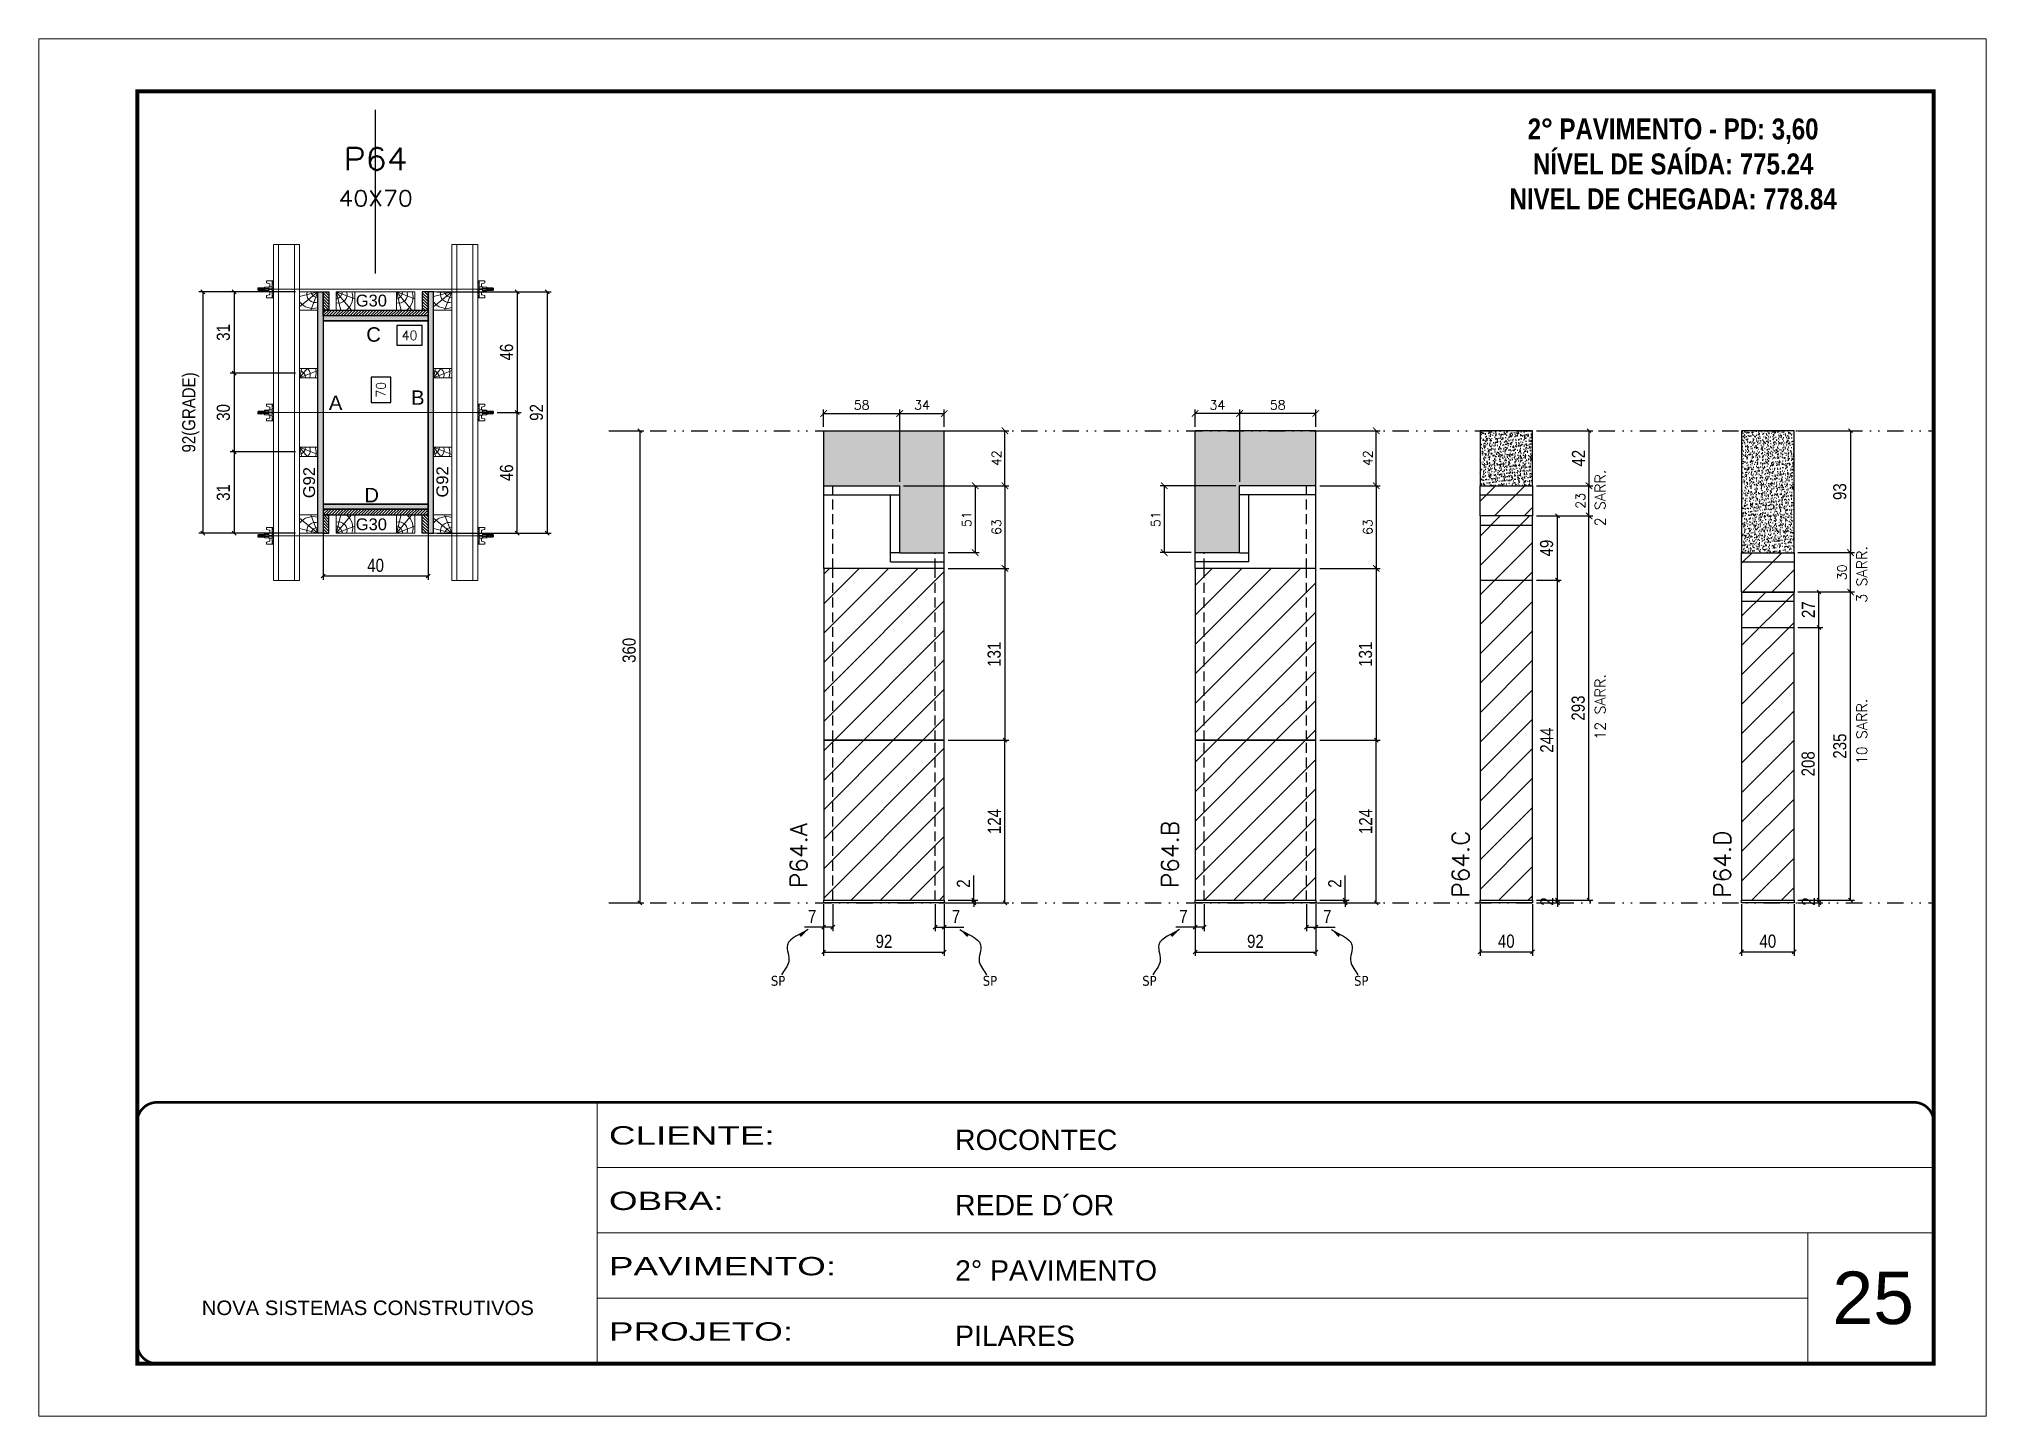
# Model space of a CAD drawing. Extents: x 2949 to 9203, y -16089 to 12527.
# Drawn here: x 2949 to 4434, y 4585 to 5635 of the extents above; entities that cross this region are included whole.
import ezdxf
from ezdxf.enums import TextEntityAlignment as Align

# ---------------------------------------------------------------- set-up
doc = ezdxf.new("R2010")
doc.units = 0
for name, pattern in [('CONTINUO', [0]), ('DASHED', [0.75, 0.5, -0.25]), ('DIVIDE2', [0.625, 0.25, -0.125, 0, -0.125, 0, -0.125]), ('HIDDEN', [0.375, 0.25, -0.125])]:
    doc.linetypes.add(name, pattern=pattern)
for name, color, linetype, lineweight in [('CARIMBO', 255, 'Continuous', 9), ('Folhas', 255, 'Continuous', 9), ('Hachura', 251, 'Continuous', 9), ('Madeira', 126, 'Continuous', 18), ('Perfil Metálico', 224, 'Continuous', 18), ('SARRAFO DE PRESSAO', 251, 'DASHED', 9), ('Texto Seção', 7, 'Continuous', 15)]:
    doc.layers.add(name, color=color, linetype=linetype, lineweight=lineweight)
for name, color, linetype in [('CHAPA', 1, 'Continuous'), ('COTA', 241, 'Continuous'), ('cotas', 4, 'Continuous'), ('MEIO_PONT', 93, 'Continuous'), ('NOMENCLATURA', 7, 'Continuous'), ('Nível', 160, 'Continuous'), ('Painéis', 200, 'Continuous'), ('SARR_2.2x7', 40, 'Continuous'), ('SARRAFO', 251, 'Continuous'), ('Sarrafo de Pressão', 42, 'HIDDEN'), ('texto', 7, 'Continuous'), ('Texto de Titulo', 7, 'Continuous'), ('Texto Qtd Sarr', 242, 'Continuous'), ('TEXTO_GERAL', 7, 'Continuous')]:
    doc.layers.add(name, color=color, linetype=linetype)
doc.styles.add('ARIAL', font='arial.ttf')
doc.styles.add('COTA TECNICA', font='techl___.ttf', dxfattribs={"height": 10})
doc.styles.add('COTA TECNICA 2X', font='techl___.ttf', dxfattribs={"height": 10})
doc.styles.add('COTA TECNICA-50', font='techl___.ttf', dxfattribs={"height": 10})
doc.styles.add('REGUA-120', font='ROMANS.shx', dxfattribs={"height": 15})
doc.styles.add('ROMANC', font='techb___.ttf', dxfattribs={"height": 2.5})
doc.styles.add('ROMANS', font='romans.shx')
doc.styles.add('SANSSERIF', font='sas_____.pfb')
doc.styles.get("Standard").update_dxf_attribs({"font": 'arial.ttf'})
doc.styles.add('Tecnologia', font='')
doc.styles.get('Tecnologia').set_extended_font_data('Forgotten Futurist')
doc.dimstyles.new('COTA PAINEL-50', dxfattribs={"dimtxt": 10, "dimasz": 3, "dimexe": 3, "dimexo": 3, "dimgap": 3, "dimtad": 1, "dimdec": 1, "dimzin": 12, "dimdsep": 46, "dimtxsty": 'COTA TECNICA-50', "dimblk1": 'OBLIQUE', "dimblk2": 'OBLIQUE', "dimsah": 1, "dimcen": 0.9, "dimclrd": 4, "dimclre": 4, "dimclrt": 240, "dimadec": 1, "dimazin": 3, "dimtfac": 1, "dimtdec": 1, "dimtmove": 0, "dimatfit": 3, "dimfxl": 1, "dimtolj": 1, "dimtzin": 12, "dimarcsym": 0})
doc.dimstyles.new('Cota Paínel', dxfattribs={"dimtxt": 7, "dimasz": 5, "dimexe": 3, "dimexo": 3, "dimgap": 3, "dimtad": 1, "dimdec": 1, "dimzin": 12, "dimdsep": 46, "dimtxsty": 'ROMANS', "dimblk": 'ARCHTICK', "dimcen": 0, "dimclrd": 4, "dimclre": 4, "dimclrt": 1, "dimadec": 1, "dimazin": 3, "dimtfac": 1, "dimtdec": 1, "dimtmove": 0, "dimatfit": 3, "dimldrblk": 'OBLIQUE', "dimfxl": 1, "dimtolj": 1, "dimtzin": 12, "dimarcsym": 0})
doc.dimstyles.new('PAINEL', dxfattribs={"dimtxt": 10, "dimasz": 3, "dimexe": 3, "dimexo": 3, "dimgap": 3, "dimtad": 1, "dimdec": 1, "dimzin": 12, "dimdsep": 46, "dimtxsty": 'COTA TECNICA', "dimblk1": 'OBLIQUE', "dimblk2": 'OBLIQUE', "dimsah": 1, "dimcen": 0.9, "dimclrd": 4, "dimclre": 4, "dimclrt": 240, "dimadec": 1, "dimazin": 3, "dimtfac": 1, "dimtdec": 1, "dimtmove": 0, "dimatfit": 3, "dimfxl": 1, "dimtolj": 1, "dimtzin": 12, "dimarcsym": 0})
doc.dimstyles.new('SECAO PILAR', dxfattribs={"dimtxt": 10, "dimasz": 3, "dimexe": 3, "dimexo": 3, "dimgap": 3, "dimtad": 1, "dimdec": 1, "dimlfac": 0.5, "dimzin": 12, "dimdsep": 46, "dimtxsty": 'COTA TECNICA 2X', "dimblk1": 'OBLIQUE', "dimblk2": 'OBLIQUE', "dimsah": 1, "dimcen": 0.9, "dimclrd": 256, "dimclre": 256, "dimclrt": 256, "dimadec": 1, "dimazin": 3, "dimtfac": 1, "dimtdec": 1, "dimtmove": 0, "dimatfit": 3, "dimfxl": 1, "dimtolj": 1, "dimtzin": 12, "dimarcsym": 0})
doc.dimstyles.new('SECÇÃO 2', dxfattribs={"dimtxt": 7, "dimasz": 6, "dimexe": 0.18, "dimexo": 2, "dimgap": -4, "dimtad": 3, "dimdec": 1, "dimlfac": 0.5, "dimzin": 12, "dimdsep": 46, "dimtxsty": 'ROMANS', "dimblk": 'ARCHTICK', "dimcen": 0.09, "dimse1": 1, "dimse2": 1, "dimsd1": 1, "dimsd2": 1, "dimclrd": 180, "dimclre": 5, "dimclrt": 1, "dimadec": 0, "dimazin": 3, "dimtfac": 1, "dimtdec": 1, "dimtofl": 0, "dimtmove": 0, "dimatfit": 3, "dimldrblk": 'ARCHTICK', "dimfxl": 1, "dimtolj": 1, "dimtzin": 0, "dimarcsym": 0})
doc.dimstyles.get("Standard").update_dxf_attribs({"dimtxt": 0.18, "dimasz": 0.18, "dimexe": 0.18, "dimexo": 0.0625, "dimgap": 0.09, "dimtad": 0, "dimtih": 1, "dimtoh": 1, "dimdec": 4, "dimzin": 0, "dimdsep": 46, "dimtxsty": 'Standard', "dimcen": 0.09, "dimadec": 0, "dimazin": 0, "dimtfac": 1, "dimtdec": 4, "dimtofl": 0, "dimtmove": 0, "dimatfit": 3, "dimfxl": 1, "dimtolj": 1, "dimtzin": 0, "dimarcsym": 0})
pattern_1 = [(45, (-126071.967, -22713.47), (-11.2253202, 11.2253202), [])]

msp = doc.modelspace()

# ---------------------------------------------------------------- texts
at = {"layer": 'CARIMBO', "style": 'ARIAL'}
msp.add_text('25', height=40, dxfattribs=at).set_placement((4316.89, 4655.43))
at = {"layer": 'NOMENCLATURA', "color": 2, "insert": (4195.36, 5601.34), "char_height": 16, "attachment_point": 2, "style": 'ROMANC'}
msp.add_mtext_dynamic_manual_height_columns('\\P2° PAVIMENTO - PD: 3,60\\PNÍVEL DE SAÍDA: 775.24\\PNIVEL DE CHEGADA: 778.84', width=300.2766, gutter_width=1, heights=[0], dxfattribs=at)
at = {"layer": 'texto', "color": 0, "char_height": 7.5, "attachment_point": 5}
for insert in [(3512.76, 4917.08), (3674.32, 4917.08), (3795.99, 4917.08), (3957.55, 4917.08)]:
    msp.add_mtext('{\\fTahoma|b0|i0|c0|p34;\\C4;SP}', dxfattribs=dict(at, insert=insert))
at = {"layer": 'Texto Seção', "linetype": 'Continuous', "style": 'ROMANS'}
for s, p in [('2 SARR.', (4143.77, 5263.67)), ('3 SARR.', (4343.27, 5205.41)), ('12 SARR.', (4143.77, 5100.94)), ('10 SARR.', (4343.27, 5082.2))]:
    msp.add_text(s, height=8, rotation=90, dxfattribs=at).set_placement(p)
at = {"layer": 'Texto Seção', "char_height": 13, "width": 285.3299, "attachment_point": 7, "rotation": 90, "style": 'REGUA-120'}
for s, insert in [('P64.A', (3534.92, 4987.82)), ('P64.B', (3818.15, 4987.82)), ('P64.C', (4039.81, 4980.49)), ('P64.D', (4239.31, 4980.49))]:
    msp.add_mtext(s, dxfattribs=dict(at, insert=insert))
at = {"layer": 'TEXTO_GERAL', "style": 'ARIAL'}
for s, p in [('C', (3204.24, 5409.96)), ('A', (3175.29, 5357.91)), ('B', (3238, 5361.82)), ('D', (3202.83, 5287.46))]:
    msp.add_text(s, height=11, dxfattribs=at).set_placement(p, align=Align.MIDDLE_CENTER)
at = {"layer": 'TEXTO_GERAL', "color": 0, "linetype": 'Continuous', "style": 'SANSSERIF'}
for p in [(3155.1, 5285.13), (3256.66, 5285.67)]:
    msp.add_text('G92', height=9, rotation=90, dxfattribs=at).set_placement(p, align=Align.MIDDLE_LEFT)
at = {"layer": 'TEXTO_GERAL', "color": 0, "linetype": 'Continuous', "char_height": 9, "width": 285.3299, "style": 'SANSSERIF'}
for insert, attachment_point in [((3190.68, 5440.32), 1), ((3190.68, 5260.6), 7)]:
    msp.add_mtext('G30', dxfattribs=dict(at, insert=insert, attachment_point=attachment_point))

# ---------------------------------------------------------------- blocks, each defined once
blk = doc.blocks.new('9999999999')
at = {"color": 30, "linetype": 'CONTINUO'}
for p, q in [((98564.6, 34230.2), (98564.6, 34429.4)), ((98564.6, 34379.6), (99584, 34379.6)), ((98564.6, 34329.8), (99488, 34329.8)), ((99584, 34329.8), (99488, 34329.8)), ((99488, 34329.8), (99488, 34230.2)), ((98564.6, 34280), (99488, 34280))]:
    blk.add_line(p, q, dxfattribs=at)
at = {"color": 30, "linetype": 'CONTINUO', "const_width": 2}
blk.add_lwpolyline([(99584, 34230.2), (99584, 34414.4, 0.414214), (99569, 34429.4), (98229, 34429.4, 0.414214), (98214, 34414.4), (98214, 34245.2, 0.414214), (98229, 34230.2), (99584, 34230.2)], format="xyb", dxfattribs=at)
at = {"layer": 'Folhas'}
blk.add_lwpolyline([(98139, 34190.2), (99624, 34190.2), (99624, 35240.2), (98139, 35240.2)], close=True, dxfattribs=at)
at = {"layer": 'Folhas', "color": 30, "const_width": 3}
blk.add_lwpolyline([(98214, 34230.2), (99584, 34230.2), (99584, 35200.2), (98214, 35200.2)], close=True, dxfattribs=at)
at = {"color": 7, "linetype": 'Continuous', "ltscale": 5, "style": 'ARIAL'}
for s, height, p in [('ROCONTEC', 15.48, (98837.7, 34393.1)), ('REDE D´OR', 15.48, (98837.7, 34343.3)), ('2° PAVIMENTO', 15.483, (98837.7, 34293.5)), ('NOVA SISTEMAS CONSTRUTIVOS', 11.059, (98263.2, 34267.2)), ('PILARES', 15.48, (98837.7, 34243.7))]:
    blk.add_text(s, height=height, dxfattribs=at).set_placement(p)
at = {"layer": 'Folhas', "color": 7, "style": 'Tecnologia', "width": 1.5}
for s, p in [('CLIENTE:', (98573.7, 34397.2)), ('OBRA:', (98573.7, 34347.3)), ('PAVIMENTO:', (98573.7, 34297.5)), ('PROJETO:', (98573.7, 34247.7))]:
    blk.add_text(s, height=14, dxfattribs=at).set_placement(p)
blk = doc.blocks.new('titulo1')
at = {"layer": 'Defpoints', "color": 252, "linetype": 'HIDDEN', "ltscale": 2}
blk.add_line((0, 0), (0, 125), dxfattribs=at)
at = {"layer": 'Defpoints', "style": 'ROMANS', "oblique": 15}
blk.add_attdef('FOLHA', text='', height=10, dxfattribs=at).set_placement((0, 15.6), align=Align.MIDDLE_CENTER)
at = {"layer": 'Texto Qtd Sarr', "color": 3, "style": 'ROMANS', "oblique": 15}
for tag, height, p in [('TITULO', 17, (0, 71.4)), ('SEÇÃO', 12, (0, 41.5))]:
    blk.add_attdef(tag, text='', height=height, dxfattribs=at).set_placement(p, align=Align.MIDDLE_CENTER)
blk = doc.blocks.new('_Oblique')
at = {"color": 0, "linetype": 'ByBlock', "lineweight": -2}
blk.add_line((-0.5, -0.5), (0.5, 0.5), dxfattribs=at)
blk = doc.blocks.new('*D815')
at = {"layer": 'cotas', "color": 4, "linetype": 'ByBlock', "lineweight": -2, "transparency": 16777216}
for p, q in [((3386.7, 5336.6), (3410.4, 5336.6)), ((3407.4, 5336.6), (3407.4, 4976.6)), ((3386.7, 4976.6), (3410.4, 4976.6))]:
    blk.add_line(p, q, dxfattribs=at)
at = {"layer": 'Defpoints', "color": 0, "linetype": 'ByBlock', "transparency": 16777216}
for p in [(3383.7, 5336.6), (3383.7, 4976.6), (3407.4, 4976.6)]:
    blk.add_point(p, dxfattribs=at)
at = {"layer": 'cotas', "color": 4, "linetype": 'ByBlock', "lineweight": -2, "transparency": 16777216, "xscale": 3, "yscale": 3, "zscale": 3}
for p, rotation in [((3407.4, 5336.6), 90), ((3407.4, 4976.6), 270)]:
    blk.add_blockref('_Oblique', p, dxfattribs=dict(at, rotation=rotation))
at = {"layer": 'cotas', "color": 240, "linetype": 'ByBlock', "transparency": 16777216, "insert": (3399.2, 5169.1), "char_height": 10, "attachment_point": 5, "rotation": 90, "style": 'COTA TECNICA'}
blk.add_mtext('\\A1;360', dxfattribs=at)
blk = doc.blocks.new('*D789')
at = {"layer": 'COTA', "color": 180, "lineweight": -2, "transparency": 16777216}
for p, q in [((3217.3, 5377.5), (3202.3, 5377.5)), ((3202.3, 5377.5), (3202.3, 5358.2)), ((3217.3, 5358.2), (3217.3, 5377.5)), ((3202.3, 5358.2), (3217.3, 5358.2))]:
    blk.add_line(p, q, dxfattribs=at)
at = {"layer": 'Defpoints', "color": 0, "transparency": 16777216}
for p in [(3165.8, 5420.5), (3165.8, 5280.5), (3221.3, 5280.5)]:
    blk.add_point(p, dxfattribs=at)
at = {"layer": 'COTA', "color": 1, "transparency": 16777216, "insert": (3209.8, 5367.8), "char_height": 7, "attachment_point": 5, "rotation": 90, "style": 'ROMANS'}
blk.add_mtext('\\A1;70', dxfattribs=at)
blk = doc.blocks.new('_ArchTick')
at = {"color": 0, "linetype": 'ByBlock', "const_width": 0.15}
blk.add_lwpolyline([(-0.5, -0.5), (0.5, 0.5)], dxfattribs=at)
blk = doc.blocks.new('*D790')
at = {"layer": 'COTA', "lineweight": -2, "transparency": 16777216}
for p, q in [((3252.8, 5442.5), (3339.6, 5442.5)), ((3336.6, 5442.5), (3336.6, 5258.5)), ((3252.8, 5258.5), (3339.6, 5258.5))]:
    blk.add_line(p, q, dxfattribs=at)
at = {"layer": 'Defpoints', "color": 0, "transparency": 16777216}
for p in [(3249.8, 5442.5), (3249.8, 5258.5), (3336.6, 5258.5)]:
    blk.add_point(p, dxfattribs=at)
at = {"layer": 'COTA', "lineweight": -2, "transparency": 16777216, "xscale": 3, "yscale": 3, "zscale": 3}
for p, rotation in [((3336.6, 5442.5), 90), ((3336.6, 5258.5), 270)]:
    blk.add_blockref('_Oblique', p, dxfattribs=dict(at, rotation=rotation))
at = {"layer": 'COTA', "transparency": 16777216, "insert": (3328.5, 5350.5), "char_height": 10, "attachment_point": 5, "rotation": 90, "style": 'COTA TECNICA 2X'}
blk.add_mtext('\\A1;92', dxfattribs=at)
blk = doc.blocks.new('*D791')
at = {"layer": 'COTA', "lineweight": -2, "transparency": 16777216}
for p, q in [((3286.8, 5442.5), (3316.8, 5442.5)), ((3313.8, 5442.5), (3313.8, 5350.5)), ((3298.6, 5350.5), (3316.8, 5350.5))]:
    blk.add_line(p, q, dxfattribs=at)
at = {"layer": 'Defpoints', "color": 0, "transparency": 16777216}
for p in [(3283.8, 5442.5), (3295.6, 5350.5), (3313.8, 5350.5)]:
    blk.add_point(p, dxfattribs=at)
at = {"layer": 'COTA', "lineweight": -2, "transparency": 16777216, "xscale": 3, "yscale": 3, "zscale": 3}
for p, rotation in [((3313.8, 5442.5), 90), ((3313.8, 5350.5), 270)]:
    blk.add_blockref('_Oblique', p, dxfattribs=dict(at, rotation=rotation))
at = {"layer": 'COTA', "transparency": 16777216, "insert": (3305.7, 5396.5), "char_height": 10, "attachment_point": 5, "rotation": 90, "style": 'COTA TECNICA 2X'}
blk.add_mtext('\\A1;46', dxfattribs=at)
blk = doc.blocks.new('*D792')
at = {"layer": 'COTA', "lineweight": -2, "transparency": 16777216}
for p, q in [((3298.6, 5350.5), (3316.8, 5350.5)), ((3313.8, 5258.5), (3313.8, 5350.5)), ((3286.8, 5258.5), (3316.8, 5258.5))]:
    blk.add_line(p, q, dxfattribs=at)
at = {"layer": 'Defpoints', "color": 0, "transparency": 16777216}
for p in [(3295.6, 5350.5), (3313.8, 5350.5), (3283.8, 5258.5)]:
    blk.add_point(p, dxfattribs=at)
at = {"layer": 'COTA', "lineweight": -2, "transparency": 16777216, "xscale": 3, "yscale": 3, "zscale": 3}
for p, rotation in [((3313.8, 5350.5), 90), ((3313.8, 5258.5), 270)]:
    blk.add_blockref('_Oblique', p, dxfattribs=dict(at, rotation=rotation))
at = {"layer": 'COTA', "transparency": 16777216, "insert": (3305.7, 5304.5), "char_height": 10, "attachment_point": 5, "rotation": 90, "style": 'COTA TECNICA 2X'}
blk.add_mtext('\\A1;46', dxfattribs=at)
blk = doc.blocks.new('*D793')
at = {"layer": 'COTA', "color": 180, "lineweight": -2, "transparency": 16777216}
for p, q in [((3241.3, 5416.7), (3222, 5416.7)), ((3222, 5416.7), (3222, 5401.7)), ((3241.3, 5401.7), (3241.3, 5416.7)), ((3222, 5401.7), (3241.3, 5401.7))]:
    blk.add_line(p, q, dxfattribs=at)
at = {"layer": 'Defpoints', "color": 0, "transparency": 16777216}
for p in [(3165.8, 5420.5), (3245.8, 5420.5), (3245.8, 5397.7)]:
    blk.add_point(p, dxfattribs=at)
at = {"layer": 'COTA', "color": 1, "transparency": 16777216, "insert": (3231.7, 5409.2), "char_height": 7, "attachment_point": 5, "style": 'ROMANS'}
blk.add_mtext('\\A1;40', dxfattribs=at)
blk = doc.blocks.new('PONTALETE')
at = {"layer": 'Madeira'}
for q in [(2.71, 7), (7, 5.76), (7, 1.74)]:
    blk.add_line((0, 0), q, dxfattribs=at)
blk.add_lwpolyline([(0, 0), (7, 0), (7, 7), (0, 7)], close=True, dxfattribs=at)
for centre, radius, start, end in [((2.04, 0.06), 6.23, 37.28179, 109.09128), ((1.09, 0.9), 3.19, 343.60304, 109.98471), ((-0.21, -0.78), 3.09, 14.63219, 86.0383)]:
    blk.add_arc(centre, radius, start, end, dxfattribs=at)
blk = doc.blocks.new('*D794')
at = {"layer": 'COTA', "lineweight": -2, "transparency": 16777216}
for p, q in [((3144.8, 5442.5), (3071.1, 5442.5)), ((3074.1, 5442.5), (3074.1, 5258.5)), ((3144.8, 5258.5), (3071.1, 5258.5))]:
    blk.add_line(p, q, dxfattribs=at)
at = {"layer": 'Defpoints', "color": 0, "transparency": 16777216}
for p in [(3147.8, 5442.5), (3074.1, 5258.5), (3147.8, 5258.5)]:
    blk.add_point(p, dxfattribs=at)
at = {"layer": 'COTA', "lineweight": -2, "transparency": 16777216, "xscale": 3, "yscale": 3, "zscale": 3}
for p, rotation in [((3074.1, 5442.5), 90), ((3074.1, 5258.5), 270)]:
    blk.add_blockref('_Oblique', p, dxfattribs=dict(at, rotation=rotation))
at = {"layer": 'COTA', "transparency": 16777216, "insert": (3064.8, 5350.5), "char_height": 10, "attachment_point": 5, "rotation": 90, "style": 'COTA TECNICA 2X'}
blk.add_mtext('\\A1;92(GRADE)', dxfattribs=at)
blk = doc.blocks.new('MEIO PONTALETE')
at = {"layer": 'Madeira'}
for q in [(2.71, 7), (3.5, 2.88), (3.5, 0.87)]:
    blk.add_line((0, 0), q, dxfattribs=at)
blk.add_lwpolyline([(0, 0), (3.5, 0), (3.5, 7), (0, 7)], close=True, dxfattribs=at)
for centre, radius, start, end in [((2.04, 0.06), 6.23, 76.44987, 109.09128), ((1.09, 0.9), 3.19, 40.90626, 109.98471), ((-0.21, -0.78), 3.09, 14.63219, 86.0383)]:
    blk.add_arc(centre, radius, start, end, dxfattribs=at)
blk = doc.blocks.new('*D795')
at = {"layer": 'COTA', "lineweight": -2, "transparency": 16777216}
for p, q in [((3144.8, 5320.5), (3094.9, 5320.5)), ((3097.9, 5320.5), (3097.9, 5258.5)), ((3144.8, 5258.5), (3094.9, 5258.5))]:
    blk.add_line(p, q, dxfattribs=at)
at = {"layer": 'Defpoints', "color": 0, "transparency": 16777216}
for p in [(3147.8, 5320.5), (3097.9, 5258.5), (3147.8, 5258.5)]:
    blk.add_point(p, dxfattribs=at)
at = {"layer": 'COTA', "lineweight": -2, "transparency": 16777216, "xscale": 3, "yscale": 3, "zscale": 3}
for p, rotation in [((3097.9, 5320.5), 90), ((3097.9, 5258.5), 270)]:
    blk.add_blockref('_Oblique', p, dxfattribs=dict(at, rotation=rotation))
at = {"layer": 'COTA', "transparency": 16777216, "insert": (3089.7, 5289.5), "char_height": 10, "attachment_point": 5, "rotation": 90, "style": 'COTA TECNICA 2X'}
blk.add_mtext('\\A1;31', dxfattribs=at)
blk = doc.blocks.new('C')
at = {"layer": 'Hachura', "color": 0}
for p, q in [((0, 3.22), (0, -3.22)), ((0.45, 3.22), (0, 3.22)), ((0.46, 3.16), (0, 3.16)), ((0.46, 3.05), (0, 3.05)), ((0.46, 2.88), (0, 2.88)), ((0, 2.75), (0, -1.16)), ((0.46, 2.65), (0, 2.65)), ((0.46, 2.23), (0, 2.23)), ((0.46, 1.51), (0, 1.51)), ((0.39, 0.49), (0.17, 0.49)), ((0.45, -3.23), (0.45, 3.22)), ((0.45, 3.22), (2.58, 3.22)), ((1.74, 0.97), (0.45, 0.97)), ((1.45, 0.1), (0.45, 0.1)), ((1.35, 1.94), (1.35, 0.96)), ((2.58, 2.39), (1.47, 2.09)), ((1.74, -0.97), (1.74, 0.97)), ((1.74, 0.97), (1.74, 0.84)), ((1.74, 0.97), (1.74, 0.84)), ((1.74, 0.84), (3.35, 0.84)), ((3.35, 0.45), (1.74, 0.45)), ((2.58, 3.22), (2.58, 2.39)), ((3.32, 0.84), (3.32, -0.84)), ((3.35, 0.84), (3.35, -0.84)), ((3.68, 0.45), (3.35, 0.45)), ((3.84, -0.52), (3.35, 0.45)), ((3.35, 0.06), (3.67, -0.57)), ((3.68, 0.45), (4.16, -0.52)), ((3.72, 0.5), (4.25, -0.57)), ((4.37, -0.55), (3.83, 0.53)), ((4.15, 0.45), (3.93, 0.45)), ((4.42, -0.52), (3.93, 0.45)), ((4.15, 0.45), (4.26, 0.45)), ((4.26, 0.45), (4.74, -0.52)), ((4.3, 0.5), (4.83, -0.57)), ((4.95, -0.55), (4.41, 0.53)), ((4.51, 0.45), (4.84, 0.45)), ((5, -0.52), (4.51, 0.45)), ((4.84, 0.45), (5.32, -0.52)), ((4.88, 0.5), (5.41, -0.57)), ((5.53, -0.55), (4.99, 0.53)), ((5.58, -0.52), (5.09, 0.45)), ((5.42, 0.45), (5.09, 0.45)), ((5.58, -0.52), (5.09, 0.45)), ((5.42, 0.45), (5.74, -0.19)), ((5.46, 0.5), (5.74, -0.07)), ((5.74, 0.19), (5.57, 0.53)), ((5.74, 0.32), (5.68, 0.45)), ((5.68, 0.45), (5.74, 0.45)), ((5.74, 0.45), (5.9, 0.29)), ((5.74, 0.45), (5.74, -0.52)), ((5.9, -0.36), (5.9, 0.29)), ((0.45, 0), (0, 0)), ((0.46, -1.52), (0, -1.52)), ((0.46, -2.23), (0, -2.23)), ((0.46, -2.65), (0, -2.65)), ((0.46, -2.88), (0, -2.88)), ((0.46, -3.05), (0, -3.05)), ((0.46, -3.16), (0, -3.16)), ((0, -3.22), (2.57, -3.22)), ((0.08, -0.48), (0.29, -0.48)), ((0.29, -0.48), (0.4, -0.48)), ((0.45, 0), (0.45, -0.97)), ((0.45, -0.16), (1.45, -0.16)), ((0.45, -0.65), (0.45, -0.32)), ((0.45, -3.23), (0.45, -0.65)), ((0.45, -0.97), (1.74, -0.97)), ((1.35, -1.94), (1.35, -0.97)), ((2.58, -2.39), (1.47, -2.1)), ((3.35, -0.32), (1.74, -0.32)), ((3.35, -0.84), (1.74, -0.84)), ((2.58, -3.23), (2.58, -2.39)), ((3.35, -0.07), (3.58, -0.52)), ((3.35, -0.52), (3.58, -0.52)), ((3.84, -0.52), (4.16, -0.52)), ((4.42, -0.52), (4.74, -0.52)), ((4.63, -0.52), (4.74, -0.52)), ((5, -0.52), (5.32, -0.52)), ((5.58, -0.52), (5.74, -0.52)), ((5.74, -0.52), (5.9, -0.36)), ((5.74, -0.52), (5.74, -0.52))]:
    blk.add_line(p, q, dxfattribs=at)
for centre, radius, start, end in [((1.52, 1.94), 0.161, 104.74356, 180), ((1.44, -0.03), 0.129, 272.69497, 87.30503), ((3.81, 0.39), 0.143, 25.56881, 154.43119), ((4.39, 0.39), 0.143, 25.56881, 154.43119), ((4.97, 0.39), 0.143, 25.56881, 154.43119), ((5.55, 0.39), 0.143, 25.56881, 154.43119), ((0.17, -0.37), 0.174, 221.74404, 317.85924), ((1.52, -1.94), 0.161, 180, 255.25644), ((3.71, -0.4), 0.174, 222.14076, 318.25596), ((4.29, -0.4), 0.174, 222.14076, 318.25596), ((4.87, -0.4), 0.174, 222.14076, 318.25596), ((5.45, -0.4), 0.174, 222.14076, 318.25596), ((5.61, -0.4), 0.174, 317.85924, 318.25596)]:
    blk.add_arc(centre, radius, start, end, dxfattribs=at)
blk = doc.blocks.new('*D796')
at = {"layer": 'COTA', "lineweight": -2, "transparency": 16777216}
for p, q in [((3144.8, 5442.5), (3094.9, 5442.5)), ((3097.9, 5442.5), (3097.9, 5380.5)), ((3144.8, 5380.5), (3094.9, 5380.5))]:
    blk.add_line(p, q, dxfattribs=at)
at = {"layer": 'Defpoints', "color": 0, "transparency": 16777216}
for p in [(3147.8, 5442.5), (3097.9, 5380.5), (3147.8, 5380.5)]:
    blk.add_point(p, dxfattribs=at)
at = {"layer": 'COTA', "lineweight": -2, "transparency": 16777216, "xscale": 3, "yscale": 3, "zscale": 3}
for p, rotation in [((3097.9, 5442.5), 90), ((3097.9, 5380.5), 270)]:
    blk.add_blockref('_Oblique', p, dxfattribs=dict(at, rotation=rotation))
at = {"layer": 'COTA', "transparency": 16777216, "insert": (3089.7, 5411.5), "char_height": 10, "attachment_point": 5, "rotation": 90, "style": 'COTA TECNICA 2X'}
blk.add_mtext('\\A1;31', dxfattribs=at)
blk = doc.blocks.new('*D797')
at = {"layer": 'COTA', "lineweight": -2, "transparency": 16777216}
for p, q in [((3144.8, 5380.5), (3094.9, 5380.5)), ((3097.9, 5380.5), (3097.9, 5320.5)), ((3144.8, 5320.5), (3094.9, 5320.5))]:
    blk.add_line(p, q, dxfattribs=at)
at = {"layer": 'Defpoints', "color": 0, "transparency": 16777216}
for p in [(3147.8, 5380.5), (3097.9, 5320.5), (3147.8, 5320.5)]:
    blk.add_point(p, dxfattribs=at)
at = {"layer": 'COTA', "lineweight": -2, "transparency": 16777216, "xscale": 3, "yscale": 3, "zscale": 3}
for p, rotation in [((3097.9, 5380.5), 90), ((3097.9, 5320.5), 270)]:
    blk.add_blockref('_Oblique', p, dxfattribs=dict(at, rotation=rotation))
at = {"layer": 'COTA', "transparency": 16777216, "insert": (3089.7, 5350.5), "char_height": 10, "attachment_point": 5, "rotation": 90, "style": 'COTA TECNICA 2X'}
blk.add_mtext('\\A1;30', dxfattribs=at)
blk = doc.blocks.new('*D816')
at = {"layer": 'COTA', "lineweight": -2, "transparency": 16777216}
for p, q in [((3165.8, 5273.9), (3165.8, 5222.8)), ((3245.8, 5273.9), (3245.8, 5222.8)), ((3165.8, 5225.8), (3245.8, 5225.8))]:
    blk.add_line(p, q, dxfattribs=at)
at = {"layer": 'Defpoints', "color": 0, "transparency": 16777216}
for p in [(3165.8, 5276.9), (3245.8, 5276.9), (3245.8, 5225.8)]:
    blk.add_point(p, dxfattribs=at)
at = {"layer": 'COTA', "lineweight": -2, "transparency": 16777216, "xscale": 3, "yscale": 3, "zscale": 3, "rotation": 180}
blk.add_blockref('_Oblique', (3165.8, 5225.8), dxfattribs=at)
at = {"layer": 'COTA', "lineweight": -2, "transparency": 16777216, "xscale": 3, "yscale": 3, "zscale": 3}
blk.add_blockref('_Oblique', (3245.8, 5225.8), dxfattribs=at)
at = {"layer": 'COTA', "transparency": 16777216, "insert": (3205.8, 5233.9), "char_height": 10, "attachment_point": 5, "style": 'COTA TECNICA 2X'}
blk.add_mtext('\\A1;40', dxfattribs=at)
blk = doc.blocks.new('*D798')
at = {"layer": 'COTA', "color": 4, "lineweight": -2, "transparency": 16777216}
for p, q in [((3547.5, 4975.6), (3547.5, 4936.1)), ((3639.5, 4975.6), (3639.5, 4936.1)), ((3547.5, 4939.1), (3639.5, 4939.1))]:
    blk.add_line(p, q, dxfattribs=at)
at = {"layer": 'Defpoints', "color": 0, "transparency": 16777216}
for p in [(3547.5, 4978.6), (3639.5, 4978.6), (3639.5, 4939.1)]:
    blk.add_point(p, dxfattribs=at)
at = {"layer": 'COTA', "color": 4, "lineweight": -2, "transparency": 16777216, "xscale": 3, "yscale": 3, "zscale": 3, "rotation": 180}
blk.add_blockref('_Oblique', (3547.5, 4939.1), dxfattribs=at)
at = {"layer": 'COTA', "color": 4, "lineweight": -2, "transparency": 16777216, "xscale": 3, "yscale": 3, "zscale": 3}
blk.add_blockref('_Oblique', (3639.5, 4939.1), dxfattribs=at)
at = {"layer": 'COTA', "color": 240, "transparency": 16777216, "insert": (3593.5, 4947.2), "char_height": 10, "attachment_point": 5, "style": 'COTA TECNICA'}
blk.add_mtext('\\A1;92', dxfattribs=at)
blk = doc.blocks.new('*D799')
at = {"layer": 'COTA', "color": 4, "lineweight": -2, "transparency": 16777216}
for p, q in [((3554.5, 4975.6), (3554.5, 4955.1)), ((3547.5, 4973.6), (3547.5, 4955.1)), ((3547.5, 4958.1), (3532.8, 4958.1)), ((3554.5, 4958.1), (3547.5, 4958.1))]:
    blk.add_line(p, q, dxfattribs=at)
at = {"layer": 'Defpoints', "color": 0, "transparency": 16777216}
for p in [(3547.5, 4976.6), (3554.5, 4978.6), (3547.5, 4958.1)]:
    blk.add_point(p, dxfattribs=at)
at = {"layer": 'COTA', "color": 4, "lineweight": -2, "transparency": 16777216, "xscale": 3, "yscale": 3, "zscale": 3, "rotation": 180}
blk.add_blockref('_Oblique', (3547.5, 4958.1), dxfattribs=at)
at = {"layer": 'COTA', "color": 4, "lineweight": -2, "transparency": 16777216, "xscale": 3, "yscale": 3, "zscale": 3}
blk.add_blockref('_Oblique', (3554.5, 4958.1), dxfattribs=at)
at = {"layer": 'COTA', "color": 240, "transparency": 16777216, "insert": (3538.7, 4966.1), "char_height": 10, "attachment_point": 5, "style": 'COTA TECNICA-50'}
blk.add_mtext('\\A1;7', dxfattribs=at)
blk = doc.blocks.new('*D800')
at = {"layer": 'COTA', "color": 4, "lineweight": -2, "transparency": 16777216}
for p, q in [((3632.5, 4975.6), (3632.5, 4955.1)), ((3639.5, 4973.6), (3639.5, 4955.1)), ((3632.5, 4958.1), (3639.5, 4958.1)), ((3639.5, 4958.1), (3654.3, 4958.1))]:
    blk.add_line(p, q, dxfattribs=at)
at = {"layer": 'Defpoints', "color": 0, "transparency": 16777216}
for p in [(3632.5, 4978.6), (3639.5, 4976.6), (3639.5, 4958.1)]:
    blk.add_point(p, dxfattribs=at)
at = {"layer": 'COTA', "color": 4, "lineweight": -2, "transparency": 16777216, "xscale": 3, "yscale": 3, "zscale": 3, "rotation": 180}
blk.add_blockref('_Oblique', (3632.5, 4958.1), dxfattribs=at)
at = {"layer": 'COTA', "color": 4, "lineweight": -2, "transparency": 16777216, "xscale": 3, "yscale": 3, "zscale": 3}
blk.add_blockref('_Oblique', (3639.5, 4958.1), dxfattribs=at)
at = {"layer": 'COTA', "color": 240, "transparency": 16777216, "insert": (3648.4, 4966.1), "char_height": 10, "attachment_point": 5, "style": 'COTA TECNICA-50'}
blk.add_mtext('\\A1;7', dxfattribs=at)
blk = doc.blocks.new('*D801')
at = {"layer": 'COTA', "color": 4, "lineweight": -2, "transparency": 16777216}
for p, q in [((3642.5, 5100.6), (3688.8, 5100.6)), ((3685.8, 4976.6), (3685.8, 5100.6)), ((3642.5, 4976.6), (3688.8, 4976.6))]:
    blk.add_line(p, q, dxfattribs=at)
at = {"layer": 'Defpoints', "color": 0, "transparency": 16777216}
for p in [(3639.5, 5100.6), (3685.8, 5100.6), (3639.5, 4976.6)]:
    blk.add_point(p, dxfattribs=at)
at = {"layer": 'COTA', "color": 4, "lineweight": -2, "transparency": 16777216, "xscale": 3, "yscale": 3, "zscale": 3}
for p, rotation in [((3685.8, 5100.6), 90), ((3685.8, 4976.6), 270)]:
    blk.add_blockref('_Oblique', p, dxfattribs=dict(at, rotation=rotation))
at = {"layer": 'COTA', "color": 240, "transparency": 16777216, "insert": (3677.7, 5038.6), "char_height": 10, "attachment_point": 5, "rotation": 90, "style": 'COTA TECNICA-50'}
blk.add_mtext('\\A1;124', dxfattribs=at)
blk = doc.blocks.new('*D802')
at = {"layer": 'COTA', "color": 4, "lineweight": -2, "transparency": 16777216}
for p, q in [((3662.1, 4978.6), (3662.1, 4997.4)), ((3642.5, 4978.6), (3665.1, 4978.6)), ((3642.5, 4976.6), (3665.1, 4976.6)), ((3662.1, 4976.6), (3662.1, 4978.6)), ((3662.1, 4976.6), (3662.1, 4973.6))]:
    blk.add_line(p, q, dxfattribs=at)
at = {"layer": 'Defpoints', "color": 0, "transparency": 16777216}
for p in [(3639.5, 4978.6), (3639.5, 4976.6), (3662.1, 4976.6)]:
    blk.add_point(p, dxfattribs=at)
at = {"layer": 'COTA', "color": 4, "lineweight": -2, "transparency": 16777216, "xscale": 3, "yscale": 3, "zscale": 3}
for p, rotation in [((3662.1, 4978.6), 270), ((3662.1, 4976.6), 90)]:
    blk.add_blockref('_Oblique', p, dxfattribs=dict(at, rotation=rotation))
at = {"layer": 'COTA', "color": 240, "transparency": 16777216, "insert": (3654.1, 4991.3), "char_height": 10, "attachment_point": 5, "rotation": 90, "style": 'COTA TECNICA-50'}
blk.add_mtext('\\A1;2', dxfattribs=at)
blk = doc.blocks.new('*D803')
at = {"layer": 'COTA', "color": 4, "linetype": 'ByBlock', "lineweight": -2, "transparency": 16777216}
for p, q in [((3642.5, 5231.6), (3688.8, 5231.6)), ((3685.8, 5231.6), (3685.8, 5100.6)), ((3642.5, 5100.6), (3688.8, 5100.6))]:
    blk.add_line(p, q, dxfattribs=at)
at = {"layer": 'Defpoints', "color": 0, "linetype": 'ByBlock', "transparency": 16777216}
for p in [(3639.5, 5231.6), (3639.5, 5100.6), (3685.8, 5100.6)]:
    blk.add_point(p, dxfattribs=at)
at = {"layer": 'COTA', "color": 4, "linetype": 'ByBlock', "lineweight": -2, "transparency": 16777216, "xscale": 3, "yscale": 3, "zscale": 3}
for p, rotation in [((3685.8, 5231.6), 90), ((3685.8, 5100.6), 270)]:
    blk.add_blockref('_Oblique', p, dxfattribs=dict(at, rotation=rotation))
at = {"layer": 'COTA', "color": 240, "linetype": 'ByBlock', "transparency": 16777216, "insert": (3677.6, 5166.1), "char_height": 10, "attachment_point": 5, "rotation": 90, "style": 'COTA TECNICA'}
blk.add_mtext('\\A1;131', dxfattribs=at)
blk = doc.blocks.new('*D804')
at = {"layer": 'COTA', "color": 4, "lineweight": -2, "transparency": 16777216}
for p, q in [((3830.8, 4975.6), (3830.8, 4936.1)), ((3922.8, 4975.6), (3922.8, 4936.1)), ((3830.8, 4939.1), (3922.8, 4939.1))]:
    blk.add_line(p, q, dxfattribs=at)
at = {"layer": 'Defpoints', "color": 0, "transparency": 16777216}
for p in [(3830.8, 4978.6), (3922.8, 4978.6), (3922.8, 4939.1)]:
    blk.add_point(p, dxfattribs=at)
at = {"layer": 'COTA', "color": 4, "lineweight": -2, "transparency": 16777216, "xscale": 3, "yscale": 3, "zscale": 3, "rotation": 180}
blk.add_blockref('_Oblique', (3830.8, 4939.1), dxfattribs=at)
at = {"layer": 'COTA', "color": 4, "lineweight": -2, "transparency": 16777216, "xscale": 3, "yscale": 3, "zscale": 3}
blk.add_blockref('_Oblique', (3922.8, 4939.1), dxfattribs=at)
at = {"layer": 'COTA', "color": 240, "transparency": 16777216, "insert": (3876.8, 4947.2), "char_height": 10, "attachment_point": 5, "style": 'COTA TECNICA'}
blk.add_mtext('\\A1;92', dxfattribs=at)
blk = doc.blocks.new('*D805')
at = {"layer": 'COTA', "color": 4, "lineweight": -2, "transparency": 16777216}
for p, q in [((3837.8, 4975.6), (3837.8, 4955.1)), ((3830.8, 4973.6), (3830.8, 4955.1)), ((3830.8, 4958.1), (3816, 4958.1)), ((3837.8, 4958.1), (3830.8, 4958.1))]:
    blk.add_line(p, q, dxfattribs=at)
at = {"layer": 'Defpoints', "color": 0, "transparency": 16777216}
for p in [(3830.8, 4976.6), (3837.8, 4978.6), (3830.8, 4958.1)]:
    blk.add_point(p, dxfattribs=at)
at = {"layer": 'COTA', "color": 4, "lineweight": -2, "transparency": 16777216, "xscale": 3, "yscale": 3, "zscale": 3, "rotation": 180}
blk.add_blockref('_Oblique', (3830.8, 4958.1), dxfattribs=at)
at = {"layer": 'COTA', "color": 4, "lineweight": -2, "transparency": 16777216, "xscale": 3, "yscale": 3, "zscale": 3}
blk.add_blockref('_Oblique', (3837.8, 4958.1), dxfattribs=at)
at = {"layer": 'COTA', "color": 240, "transparency": 16777216, "insert": (3821.9, 4966.1), "char_height": 10, "attachment_point": 5, "style": 'COTA TECNICA-50'}
blk.add_mtext('\\A1;7', dxfattribs=at)
blk = doc.blocks.new('*D806')
at = {"layer": 'COTA', "color": 4, "lineweight": -2, "transparency": 16777216}
for p, q in [((3915.8, 4975.6), (3915.8, 4955.1)), ((3922.8, 4973.6), (3922.8, 4955.1)), ((3915.8, 4958.1), (3922.8, 4958.1)), ((3922.8, 4958.1), (3937.5, 4958.1))]:
    blk.add_line(p, q, dxfattribs=at)
at = {"layer": 'Defpoints', "color": 0, "transparency": 16777216}
for p in [(3915.8, 4978.6), (3922.8, 4976.6), (3922.8, 4958.1)]:
    blk.add_point(p, dxfattribs=at)
at = {"layer": 'COTA', "color": 4, "lineweight": -2, "transparency": 16777216, "xscale": 3, "yscale": 3, "zscale": 3, "rotation": 180}
blk.add_blockref('_Oblique', (3915.8, 4958.1), dxfattribs=at)
at = {"layer": 'COTA', "color": 4, "lineweight": -2, "transparency": 16777216, "xscale": 3, "yscale": 3, "zscale": 3}
blk.add_blockref('_Oblique', (3922.8, 4958.1), dxfattribs=at)
at = {"layer": 'COTA', "color": 240, "transparency": 16777216, "insert": (3931.6, 4966.1), "char_height": 10, "attachment_point": 5, "style": 'COTA TECNICA-50'}
blk.add_mtext('\\A1;7', dxfattribs=at)
blk = doc.blocks.new('*D807')
at = {"layer": 'COTA', "color": 4, "lineweight": -2, "transparency": 16777216}
for p, q in [((3925.8, 5100.6), (3972, 5100.6)), ((3969, 4976.6), (3969, 5100.6)), ((3925.8, 4976.6), (3972, 4976.6))]:
    blk.add_line(p, q, dxfattribs=at)
at = {"layer": 'Defpoints', "color": 0, "transparency": 16777216}
for p in [(3922.8, 5100.6), (3969, 5100.6), (3922.8, 4976.6)]:
    blk.add_point(p, dxfattribs=at)
at = {"layer": 'COTA', "color": 4, "lineweight": -2, "transparency": 16777216, "xscale": 3, "yscale": 3, "zscale": 3}
for p, rotation in [((3969, 5100.6), 90), ((3969, 4976.6), 270)]:
    blk.add_blockref('_Oblique', p, dxfattribs=dict(at, rotation=rotation))
at = {"layer": 'COTA', "color": 240, "transparency": 16777216, "insert": (3960.9, 5038.6), "char_height": 10, "attachment_point": 5, "rotation": 90, "style": 'COTA TECNICA-50'}
blk.add_mtext('\\A1;124', dxfattribs=at)
blk = doc.blocks.new('*D808')
at = {"layer": 'COTA', "color": 4, "lineweight": -2, "transparency": 16777216}
for p, q in [((3945.3, 4978.6), (3945.3, 4997.4)), ((3925.8, 4978.6), (3948.3, 4978.6)), ((3925.8, 4976.6), (3948.3, 4976.6)), ((3945.3, 4976.6), (3945.3, 4978.6)), ((3945.3, 4976.6), (3945.3, 4973.6))]:
    blk.add_line(p, q, dxfattribs=at)
at = {"layer": 'Defpoints', "color": 0, "transparency": 16777216}
for p in [(3922.8, 4978.6), (3922.8, 4976.6), (3945.3, 4976.6)]:
    blk.add_point(p, dxfattribs=at)
at = {"layer": 'COTA', "color": 4, "lineweight": -2, "transparency": 16777216, "xscale": 3, "yscale": 3, "zscale": 3}
for p, rotation in [((3945.3, 4978.6), 270), ((3945.3, 4976.6), 90)]:
    blk.add_blockref('_Oblique', p, dxfattribs=dict(at, rotation=rotation))
at = {"layer": 'COTA', "color": 240, "transparency": 16777216, "insert": (3937.3, 4991.3), "char_height": 10, "attachment_point": 5, "rotation": 90, "style": 'COTA TECNICA-50'}
blk.add_mtext('\\A1;2', dxfattribs=at)
blk = doc.blocks.new('*D809')
at = {"layer": 'COTA', "color": 4, "linetype": 'ByBlock', "lineweight": -2, "transparency": 16777216}
for p, q in [((3925.8, 5231.6), (3972, 5231.6)), ((3969, 5231.6), (3969, 5100.6)), ((3925.8, 5100.6), (3972, 5100.6))]:
    blk.add_line(p, q, dxfattribs=at)
at = {"layer": 'Defpoints', "color": 0, "linetype": 'ByBlock', "transparency": 16777216}
for p in [(3922.8, 5231.6), (3922.8, 5100.6), (3969, 5100.6)]:
    blk.add_point(p, dxfattribs=at)
at = {"layer": 'COTA', "color": 4, "linetype": 'ByBlock', "lineweight": -2, "transparency": 16777216, "xscale": 3, "yscale": 3, "zscale": 3}
for p, rotation in [((3969, 5231.6), 90), ((3969, 5100.6), 270)]:
    blk.add_blockref('_Oblique', p, dxfattribs=dict(at, rotation=rotation))
at = {"layer": 'COTA', "color": 240, "linetype": 'ByBlock', "transparency": 16777216, "insert": (3960.8, 5166.1), "char_height": 10, "attachment_point": 5, "rotation": 90, "style": 'COTA TECNICA'}
blk.add_mtext('\\A1;131', dxfattribs=at)
blk = doc.blocks.new('*D810')
at = {"layer": 'COTA', "color": 4, "lineweight": -2, "transparency": 16777216}
for p, q in [((4048.1, 4975.6), (4048.1, 4936.2)), ((4088.1, 4975.6), (4088.1, 4936.2)), ((4048.1, 4939.2), (4088.1, 4939.2))]:
    blk.add_line(p, q, dxfattribs=at)
at = {"layer": 'Defpoints', "color": 0, "transparency": 16777216}
for p in [(4048.1, 4978.6), (4088.1, 4978.6), (4088.1, 4939.2)]:
    blk.add_point(p, dxfattribs=at)
at = {"layer": 'COTA', "color": 4, "lineweight": -2, "transparency": 16777216, "xscale": 3, "yscale": 3, "zscale": 3, "rotation": 180}
blk.add_blockref('_Oblique', (4048.1, 4939.2), dxfattribs=at)
at = {"layer": 'COTA', "color": 4, "lineweight": -2, "transparency": 16777216, "xscale": 3, "yscale": 3, "zscale": 3}
blk.add_blockref('_Oblique', (4088.1, 4939.2), dxfattribs=at)
at = {"layer": 'COTA', "color": 240, "transparency": 16777216, "insert": (4068.1, 4947.3), "char_height": 10, "attachment_point": 5, "style": 'COTA TECNICA'}
blk.add_mtext('\\A1;40', dxfattribs=at)
blk = doc.blocks.new('*D811')
at = {"layer": 'COTA', "color": 4, "lineweight": -2, "transparency": 16777216}
for p, q in [((4091.1, 4978.6), (4110.1, 4978.6)), ((4091.1, 4976.6), (4110.1, 4976.6)), ((4107.1, 4978.6), (4107.1, 4981.6)), ((4107.1, 4976.6), (4107.1, 4978.6)), ((4107.1, 4976.6), (4107.1, 4973.6))]:
    blk.add_line(p, q, dxfattribs=at)
at = {"layer": 'Defpoints', "color": 0, "transparency": 16777216}
for p in [(4088.1, 4978.6), (4088.1, 4976.6), (4107.1, 4978.6)]:
    blk.add_point(p, dxfattribs=at)
at = {"layer": 'COTA', "color": 4, "lineweight": -2, "transparency": 16777216, "xscale": 3, "yscale": 3, "zscale": 3}
for p, rotation in [((4107.1, 4978.6), 270), ((4107.1, 4976.6), 90)]:
    blk.add_blockref('_Oblique', p, dxfattribs=dict(at, rotation=rotation))
at = {"layer": 'COTA', "color": 240, "transparency": 16777216, "insert": (4099.1, 4977.6), "char_height": 10, "attachment_point": 5, "rotation": 90, "style": 'COTA TECNICA-50'}
blk.add_mtext('\\A1;2', dxfattribs=at)
blk = doc.blocks.new('*D817')
at = {"layer": 'COTA', "color": 4, "linetype": 'ByBlock', "lineweight": -2, "transparency": 16777216}
for p, q in [((4091.1, 5336.6), (4134.2, 5336.6)), ((4131.2, 5336.6), (4131.2, 5294.6)), ((4091.1, 5294.6), (4134.2, 5294.6))]:
    blk.add_line(p, q, dxfattribs=at)
at = {"layer": 'Defpoints', "color": 0, "linetype": 'ByBlock', "transparency": 16777216}
for p in [(4088.1, 5336.6), (4088.1, 5294.6), (4131.2, 5294.6)]:
    blk.add_point(p, dxfattribs=at)
at = {"layer": 'COTA', "color": 4, "linetype": 'ByBlock', "lineweight": -2, "transparency": 16777216, "xscale": 3, "yscale": 3, "zscale": 3}
for p, rotation in [((4131.2, 5336.6), 90), ((4131.2, 5294.6), 270)]:
    blk.add_blockref('_Oblique', p, dxfattribs=dict(at, rotation=rotation))
at = {"layer": 'COTA', "color": 240, "linetype": 'ByBlock', "transparency": 16777216, "insert": (4123.2, 5315.6), "char_height": 10, "attachment_point": 5, "rotation": 90, "style": 'COTA TECNICA'}
blk.add_mtext('\\A1;42', dxfattribs=at)
blk = doc.blocks.new('*D818')
at = {"layer": 'COTA', "color": 4, "linetype": 'ByBlock', "lineweight": -2, "transparency": 16777216}
for p, q in [((4091.1, 5271.6), (4134.2, 5271.6)), ((4131.2, 4978.6), (4131.2, 5271.6)), ((4091.1, 4978.6), (4134.2, 4978.6))]:
    blk.add_line(p, q, dxfattribs=at)
at = {"layer": 'Defpoints', "color": 0, "linetype": 'ByBlock', "transparency": 16777216}
for p in [(4088.1, 5271.6), (4131.2, 5271.6), (4088.1, 4978.6)]:
    blk.add_point(p, dxfattribs=at)
at = {"layer": 'COTA', "color": 4, "linetype": 'ByBlock', "lineweight": -2, "transparency": 16777216, "xscale": 3, "yscale": 3, "zscale": 3}
for p, rotation in [((4131.2, 5271.6), 90), ((4131.2, 4978.6), 270)]:
    blk.add_blockref('_Oblique', p, dxfattribs=dict(at, rotation=rotation))
at = {"layer": 'COTA', "color": 240, "linetype": 'ByBlock', "transparency": 16777216, "insert": (4123, 5125.1), "char_height": 10, "attachment_point": 5, "rotation": 90, "style": 'COTA TECNICA'}
blk.add_mtext('\\A1;293', dxfattribs=at)
blk = doc.blocks.new('*D819')
at = {"layer": 'COTA', "color": 4, "linetype": 'ByBlock', "lineweight": -2, "transparency": 16777216}
for p, q in [((4091.1, 5222.6), (4110.1, 5222.6)), ((4107.1, 4978.6), (4107.1, 5222.6)), ((4091.1, 4978.6), (4110.1, 4978.6))]:
    blk.add_line(p, q, dxfattribs=at)
at = {"layer": 'Defpoints', "color": 0, "linetype": 'ByBlock', "transparency": 16777216}
for p in [(4088.1, 5222.6), (4107.1, 5222.6), (4088.1, 4978.6)]:
    blk.add_point(p, dxfattribs=at)
at = {"layer": 'COTA', "color": 4, "linetype": 'ByBlock', "lineweight": -2, "transparency": 16777216, "xscale": 3, "yscale": 3, "zscale": 3}
for p, rotation in [((4107.1, 5222.6), 90), ((4107.1, 4978.6), 270)]:
    blk.add_blockref('_Oblique', p, dxfattribs=dict(at, rotation=rotation))
at = {"layer": 'COTA', "color": 240, "linetype": 'ByBlock', "transparency": 16777216, "insert": (4099, 5100.6), "char_height": 10, "attachment_point": 5, "rotation": 90, "style": 'COTA TECNICA'}
blk.add_mtext('\\A1;244', dxfattribs=at)
blk = doc.blocks.new('*D820')
at = {"layer": 'COTA', "color": 4, "linetype": 'ByBlock', "lineweight": -2, "transparency": 16777216}
for p, q in [((4091.1, 5271.6), (4110.1, 5271.6)), ((4107.1, 5222.6), (4107.1, 5271.6)), ((4091.1, 5222.6), (4110.1, 5222.6))]:
    blk.add_line(p, q, dxfattribs=at)
at = {"layer": 'Defpoints', "color": 0, "linetype": 'ByBlock', "transparency": 16777216}
for p in [(4088.1, 5271.6), (4107.1, 5271.6), (4088.1, 5222.6)]:
    blk.add_point(p, dxfattribs=at)
at = {"layer": 'COTA', "color": 4, "linetype": 'ByBlock', "lineweight": -2, "transparency": 16777216, "xscale": 3, "yscale": 3, "zscale": 3}
for p, rotation in [((4107.1, 5271.6), 90), ((4107.1, 5222.6), 270)]:
    blk.add_blockref('_Oblique', p, dxfattribs=dict(at, rotation=rotation))
at = {"layer": 'COTA', "color": 240, "linetype": 'ByBlock', "transparency": 16777216, "insert": (4098.9, 5247.1), "char_height": 10, "attachment_point": 5, "rotation": 90, "style": 'COTA TECNICA'}
blk.add_mtext('\\A1;49', dxfattribs=at)
blk = doc.blocks.new('*D812')
at = {"layer": 'COTA', "color": 4, "lineweight": -2, "transparency": 16777216}
for p, q in [((4247.6, 4975.6), (4247.6, 4936.2)), ((4287.6, 4975.6), (4287.6, 4936.2)), ((4247.6, 4939.2), (4287.6, 4939.2))]:
    blk.add_line(p, q, dxfattribs=at)
at = {"layer": 'Defpoints', "color": 0, "transparency": 16777216}
for p in [(4247.6, 4978.6), (4287.6, 4978.6), (4287.6, 4939.2)]:
    blk.add_point(p, dxfattribs=at)
at = {"layer": 'COTA', "color": 4, "lineweight": -2, "transparency": 16777216, "xscale": 3, "yscale": 3, "zscale": 3, "rotation": 180}
blk.add_blockref('_Oblique', (4247.6, 4939.2), dxfattribs=at)
at = {"layer": 'COTA', "color": 4, "lineweight": -2, "transparency": 16777216, "xscale": 3, "yscale": 3, "zscale": 3}
blk.add_blockref('_Oblique', (4287.6, 4939.2), dxfattribs=at)
at = {"layer": 'COTA', "color": 240, "transparency": 16777216, "insert": (4267.6, 4947.3), "char_height": 10, "attachment_point": 5, "style": 'COTA TECNICA'}
blk.add_mtext('\\A1;40', dxfattribs=at)
blk = doc.blocks.new('*D813')
at = {"layer": 'COTA', "color": 4, "lineweight": -2, "transparency": 16777216}
for p, q in [((4290.6, 4978.6), (4309.6, 4978.6)), ((4290.6, 4976.6), (4309.6, 4976.6)), ((4306.6, 4978.6), (4306.6, 4981.6)), ((4306.6, 4976.6), (4306.6, 4978.6)), ((4306.6, 4976.6), (4306.6, 4973.6))]:
    blk.add_line(p, q, dxfattribs=at)
at = {"layer": 'Defpoints', "color": 0, "transparency": 16777216}
for p in [(4287.6, 4978.6), (4287.6, 4976.6), (4306.6, 4978.6)]:
    blk.add_point(p, dxfattribs=at)
at = {"layer": 'COTA', "color": 4, "lineweight": -2, "transparency": 16777216, "xscale": 3, "yscale": 3, "zscale": 3}
for p, rotation in [((4306.6, 4978.6), 270), ((4306.6, 4976.6), 90)]:
    blk.add_blockref('_Oblique', p, dxfattribs=dict(at, rotation=rotation))
at = {"layer": 'COTA', "color": 240, "transparency": 16777216, "insert": (4298.6, 4977.6), "char_height": 10, "attachment_point": 5, "rotation": 90, "style": 'COTA TECNICA-50'}
blk.add_mtext('\\A1;2', dxfattribs=at)
blk = doc.blocks.new('*D821')
at = {"layer": 'COTA', "color": 4, "linetype": 'ByBlock', "lineweight": -2, "transparency": 16777216}
for p, q in [((4290.6, 5336.6), (4333.7, 5336.6)), ((4330.7, 5336.6), (4330.7, 5243.6)), ((4290.6, 5243.6), (4333.7, 5243.6))]:
    blk.add_line(p, q, dxfattribs=at)
at = {"layer": 'Defpoints', "color": 0, "linetype": 'ByBlock', "transparency": 16777216}
for p in [(4287.6, 5336.6), (4287.6, 5243.6), (4330.7, 5243.6)]:
    blk.add_point(p, dxfattribs=at)
at = {"layer": 'COTA', "color": 4, "linetype": 'ByBlock', "lineweight": -2, "transparency": 16777216, "xscale": 3, "yscale": 3, "zscale": 3}
for p, rotation in [((4330.7, 5336.6), 90), ((4330.7, 5243.6), 270)]:
    blk.add_blockref('_Oblique', p, dxfattribs=dict(at, rotation=rotation))
at = {"layer": 'COTA', "color": 240, "linetype": 'ByBlock', "transparency": 16777216, "insert": (4322.5, 5290.1), "char_height": 10, "attachment_point": 5, "rotation": 90, "style": 'COTA TECNICA'}
blk.add_mtext('\\A1;93', dxfattribs=at)
blk = doc.blocks.new('*D822')
at = {"layer": 'COTA', "color": 4, "linetype": 'ByBlock', "lineweight": -2, "transparency": 16777216}
for p, q in [((4290.6, 5213.6), (4333.7, 5213.6)), ((4330.7, 4978.6), (4330.7, 5213.6)), ((4290.6, 4978.6), (4333.7, 4978.6))]:
    blk.add_line(p, q, dxfattribs=at)
at = {"layer": 'Defpoints', "color": 0, "linetype": 'ByBlock', "transparency": 16777216}
for p in [(4287.6, 5213.6), (4330.7, 5213.6), (4287.6, 4978.6)]:
    blk.add_point(p, dxfattribs=at)
at = {"layer": 'COTA', "color": 4, "linetype": 'ByBlock', "lineweight": -2, "transparency": 16777216, "xscale": 3, "yscale": 3, "zscale": 3}
for p, rotation in [((4330.7, 5213.6), 90), ((4330.7, 4978.6), 270)]:
    blk.add_blockref('_Oblique', p, dxfattribs=dict(at, rotation=rotation))
at = {"layer": 'COTA', "color": 240, "linetype": 'ByBlock', "transparency": 16777216, "insert": (4322.5, 5096.1), "char_height": 10, "attachment_point": 5, "rotation": 90, "style": 'COTA TECNICA'}
blk.add_mtext('\\A1;235', dxfattribs=at)
blk = doc.blocks.new('*D823')
at = {"layer": 'COTA', "color": 4, "linetype": 'ByBlock', "lineweight": -2, "transparency": 16777216}
for p, q in [((4290.6, 5186.6), (4309.6, 5186.6)), ((4306.6, 4978.6), (4306.6, 5186.6)), ((4290.6, 4978.6), (4309.6, 4978.6))]:
    blk.add_line(p, q, dxfattribs=at)
at = {"layer": 'Defpoints', "color": 0, "linetype": 'ByBlock', "transparency": 16777216}
for p in [(4287.6, 5186.6), (4306.6, 5186.6), (4287.6, 4978.6)]:
    blk.add_point(p, dxfattribs=at)
at = {"layer": 'COTA', "color": 4, "linetype": 'ByBlock', "lineweight": -2, "transparency": 16777216, "xscale": 3, "yscale": 3, "zscale": 3}
for p, rotation in [((4306.6, 5186.6), 90), ((4306.6, 4978.6), 270)]:
    blk.add_blockref('_Oblique', p, dxfattribs=dict(at, rotation=rotation))
at = {"layer": 'COTA', "color": 240, "linetype": 'ByBlock', "transparency": 16777216, "insert": (4298.4, 5082.6), "char_height": 10, "attachment_point": 5, "rotation": 90, "style": 'COTA TECNICA'}
blk.add_mtext('\\A1;208', dxfattribs=at)
blk = doc.blocks.new('*D824')
at = {"layer": 'COTA', "color": 4, "linetype": 'ByBlock', "lineweight": -2, "transparency": 16777216}
for p, q in [((4290.6, 5213.6), (4309.6, 5213.6)), ((4306.6, 5186.6), (4306.6, 5213.6)), ((4290.6, 5186.6), (4309.6, 5186.6))]:
    blk.add_line(p, q, dxfattribs=at)
at = {"layer": 'Defpoints', "color": 0, "linetype": 'ByBlock', "transparency": 16777216}
for p in [(4287.6, 5213.6), (4306.6, 5213.6), (4287.6, 5186.6)]:
    blk.add_point(p, dxfattribs=at)
at = {"layer": 'COTA', "color": 4, "linetype": 'ByBlock', "lineweight": -2, "transparency": 16777216, "xscale": 3, "yscale": 3, "zscale": 3}
for p, rotation in [((4306.6, 5213.6), 90), ((4306.6, 5186.6), 270)]:
    blk.add_blockref('_Oblique', p, dxfattribs=dict(at, rotation=rotation))
at = {"layer": 'COTA', "color": 240, "linetype": 'ByBlock', "transparency": 16777216, "insert": (4298.5, 5200.1), "char_height": 10, "attachment_point": 5, "rotation": 90, "style": 'COTA TECNICA'}
blk.add_mtext('\\A1;27', dxfattribs=at)
blk = doc.blocks.new('*D788')
at = {"layer": 'COTA', "color": 4, "lineweight": -2, "transparency": 16777216}
for p, q in [((4290.6, 5243.6), (4333.7, 5243.6)), ((4330.7, 5213.6), (4330.7, 5243.6)), ((4290.6, 5213.6), (4333.7, 5213.6))]:
    blk.add_line(p, q, dxfattribs=at)
at = {"layer": 'Defpoints', "color": 0, "transparency": 16777216}
for p in [(4287.6, 5243.6), (4330.7, 5243.6), (4287.6, 5213.6)]:
    blk.add_point(p, dxfattribs=at)
at = {"layer": 'COTA', "color": 4, "lineweight": -2, "transparency": 16777216, "xscale": 5, "yscale": 5, "zscale": 5}
for p, rotation in [((4330.7, 5243.6), 90), ((4330.7, 5213.6), 270)]:
    blk.add_blockref('_ArchTick', p, dxfattribs=dict(at, rotation=rotation))
at = {"layer": 'COTA', "color": 1, "transparency": 16777216, "insert": (4324.2, 5228.6), "char_height": 7, "attachment_point": 5, "rotation": 90, "style": 'ROMANS'}
blk.add_mtext('\\A1;30', dxfattribs=at)
blk = doc.blocks.new('*D814')
at = {"layer": 'COTA', "color": 4, "lineweight": -2, "transparency": 16777216}
for p, q in [((4091.1, 5294.6), (4134.2, 5294.6)), ((4131.2, 5271.6), (4131.2, 5294.6)), ((4091.1, 5271.6), (4134.2, 5271.6))]:
    blk.add_line(p, q, dxfattribs=at)
at = {"layer": 'Defpoints', "color": 0, "transparency": 16777216}
for p in [(4088.1, 5294.6), (4131.2, 5294.6), (4088.1, 5271.6)]:
    blk.add_point(p, dxfattribs=at)
at = {"layer": 'COTA', "color": 4, "lineweight": -2, "transparency": 16777216, "xscale": 5, "yscale": 5, "zscale": 5}
for p, rotation in [((4131.2, 5294.6), 90), ((4131.2, 5271.6), 270)]:
    blk.add_blockref('_ArchTick', p, dxfattribs=dict(at, rotation=rotation))
at = {"layer": 'COTA', "color": 1, "transparency": 16777216, "insert": (4124.7, 5283.1), "char_height": 7, "attachment_point": 5, "rotation": 90, "style": 'ROMANS'}
blk.add_mtext('\\A1;23', dxfattribs=at)
blk = doc.blocks.new('*D825')
at = {"layer": 'COTA', "color": 4, "lineweight": -2, "transparency": 16777216}
for p, q in [((3608.5, 5294.6), (3688.8, 5294.6)), ((3685.8, 5294.6), (3685.8, 5231.6)), ((3642.5, 5231.6), (3688.8, 5231.6))]:
    blk.add_line(p, q, dxfattribs=at)
at = {"layer": 'Defpoints', "color": 0, "transparency": 16777216}
for p in [(3605.5, 5294.6), (3639.5, 5231.6), (3685.8, 5231.6)]:
    blk.add_point(p, dxfattribs=at)
at = {"layer": 'COTA', "color": 4, "lineweight": -2, "transparency": 16777216, "xscale": 5, "yscale": 5, "zscale": 5}
for p, rotation in [((3685.8, 5294.6), 90), ((3685.8, 5231.6), 270)]:
    blk.add_blockref('_ArchTick', p, dxfattribs=dict(at, rotation=rotation))
at = {"layer": 'COTA', "color": 1, "transparency": 16777216, "insert": (3679.3, 5263.1), "char_height": 7, "attachment_point": 5, "rotation": 90, "style": 'ROMANS'}
blk.add_mtext('\\A1;63', dxfattribs=at)
blk = doc.blocks.new('*D826')
at = {"layer": 'COTA', "color": 4, "lineweight": -2, "transparency": 16777216}
for p, q in [((3608.5, 5294.6), (3666.1, 5294.6)), ((3663.1, 5294.6), (3663.1, 5243.6)), ((3642.5, 5243.6), (3666.1, 5243.6))]:
    blk.add_line(p, q, dxfattribs=at)
at = {"layer": 'Defpoints', "color": 0, "transparency": 16777216}
for p in [(3605.5, 5294.6), (3639.5, 5243.6), (3663.1, 5243.6)]:
    blk.add_point(p, dxfattribs=at)
at = {"layer": 'COTA', "color": 4, "lineweight": -2, "transparency": 16777216, "xscale": 5, "yscale": 5, "zscale": 5}
for p, rotation in [((3663.1, 5294.6), 90), ((3663.1, 5243.6), 270)]:
    blk.add_blockref('_ArchTick', p, dxfattribs=dict(at, rotation=rotation))
at = {"layer": 'COTA', "color": 1, "transparency": 16777216, "insert": (3656.6, 5269.1), "char_height": 7, "attachment_point": 5, "rotation": 90, "style": 'ROMANS'}
blk.add_mtext('\\A1;51', dxfattribs=at)
blk = doc.blocks.new('*D827')
at = {"layer": 'COTA', "color": 4, "lineweight": -2, "transparency": 16777216}
for p, q in [((3547.5, 5339.6), (3547.5, 5352.7)), ((3547.5, 5349.7), (3605.5, 5349.7)), ((3605.5, 5297.6), (3605.5, 5352.7))]:
    blk.add_line(p, q, dxfattribs=at)
at = {"layer": 'Defpoints', "color": 0, "transparency": 16777216}
for p in [(3605.5, 5349.7), (3547.5, 5336.6), (3605.5, 5294.6)]:
    blk.add_point(p, dxfattribs=at)
at = {"layer": 'COTA', "color": 4, "lineweight": -2, "transparency": 16777216, "xscale": 5, "yscale": 5, "zscale": 5, "rotation": 180}
blk.add_blockref('_ArchTick', (3547.5, 5349.7), dxfattribs=at)
at = {"layer": 'COTA', "color": 4, "lineweight": -2, "transparency": 16777216, "xscale": 5, "yscale": 5, "zscale": 5}
blk.add_blockref('_ArchTick', (3605.5, 5349.7), dxfattribs=at)
at = {"layer": 'COTA', "color": 1, "transparency": 16777216, "insert": (3576.5, 5356.2), "char_height": 7, "attachment_point": 5, "style": 'ROMANS'}
blk.add_mtext('\\A1;58', dxfattribs=at)
blk = doc.blocks.new('*D828')
at = {"layer": 'COTA', "color": 4, "lineweight": -2, "transparency": 16777216}
for p, q in [((3605.5, 5297.6), (3605.5, 5352.7)), ((3605.5, 5349.7), (3639.5, 5349.7)), ((3639.5, 5339.6), (3639.5, 5352.7))]:
    blk.add_line(p, q, dxfattribs=at)
at = {"layer": 'Defpoints', "color": 0, "transparency": 16777216}
for p in [(3639.5, 5349.7), (3639.5, 5336.6), (3605.5, 5294.6)]:
    blk.add_point(p, dxfattribs=at)
at = {"layer": 'COTA', "color": 4, "lineweight": -2, "transparency": 16777216, "xscale": 5, "yscale": 5, "zscale": 5, "rotation": 180}
blk.add_blockref('_ArchTick', (3605.5, 5349.7), dxfattribs=at)
at = {"layer": 'COTA', "color": 4, "lineweight": -2, "transparency": 16777216, "xscale": 5, "yscale": 5, "zscale": 5}
blk.add_blockref('_ArchTick', (3639.5, 5349.7), dxfattribs=at)
at = {"layer": 'COTA', "color": 1, "transparency": 16777216, "insert": (3622.5, 5356.2), "char_height": 7, "attachment_point": 5, "style": 'ROMANS'}
blk.add_mtext('\\A1;34', dxfattribs=at)
blk = doc.blocks.new('*D829')
at = {"layer": 'COTA', "color": 4, "lineweight": -2, "transparency": 16777216}
for p, q in [((3642.5, 5336.6), (3688.8, 5336.6)), ((3685.8, 5294.6), (3685.8, 5336.6)), ((3608.5, 5294.6), (3688.8, 5294.6))]:
    blk.add_line(p, q, dxfattribs=at)
at = {"layer": 'Defpoints', "color": 0, "transparency": 16777216}
for p in [(3639.5, 5336.6), (3685.8, 5336.6), (3605.5, 5294.6)]:
    blk.add_point(p, dxfattribs=at)
at = {"layer": 'COTA', "color": 4, "lineweight": -2, "transparency": 16777216, "xscale": 5, "yscale": 5, "zscale": 5}
for p, rotation in [((3685.8, 5336.6), 90), ((3685.8, 5294.6), 270)]:
    blk.add_blockref('_ArchTick', p, dxfattribs=dict(at, rotation=rotation))
at = {"layer": 'COTA', "color": 1, "transparency": 16777216, "insert": (3679.3, 5315.6), "char_height": 7, "attachment_point": 5, "rotation": 90, "style": 'ROMANS'}
blk.add_mtext('\\A1;42', dxfattribs=at)
blk = doc.blocks.new('*D831')
at = {"layer": 'COTA', "color": 4, "lineweight": -2, "transparency": 16777216}
for p, q in [((3925.8, 5294.6), (3972, 5294.6)), ((3969, 5294.6), (3969, 5231.6)), ((3925.8, 5231.6), (3972, 5231.6))]:
    blk.add_line(p, q, dxfattribs=at)
at = {"layer": 'Defpoints', "color": 0, "transparency": 16777216}
for p in [(3922.8, 5294.6), (3922.8, 5231.6), (3969, 5231.6)]:
    blk.add_point(p, dxfattribs=at)
at = {"layer": 'COTA', "color": 4, "lineweight": -2, "transparency": 16777216, "xscale": 5, "yscale": 5, "zscale": 5}
for p, rotation in [((3969, 5294.6), 90), ((3969, 5231.6), 270)]:
    blk.add_blockref('_ArchTick', p, dxfattribs=dict(at, rotation=rotation))
at = {"layer": 'COTA', "color": 1, "transparency": 16777216, "insert": (3962.5, 5263.1), "char_height": 7, "attachment_point": 5, "rotation": 90, "style": 'ROMANS'}
blk.add_mtext('\\A1;63', dxfattribs=at)
blk = doc.blocks.new('*D832')
at = {"layer": 'COTA', "color": 4, "lineweight": -2, "transparency": 16777216}
for p, q in [((3861.8, 5294.6), (3804.2, 5294.6)), ((3807.2, 5294.6), (3807.2, 5243.6)), ((3827.8, 5243.6), (3804.2, 5243.6))]:
    blk.add_line(p, q, dxfattribs=at)
at = {"layer": 'Defpoints', "color": 0, "transparency": 16777216}
for p in [(3864.8, 5294.6), (3807.2, 5243.6), (3830.8, 5243.6)]:
    blk.add_point(p, dxfattribs=at)
at = {"layer": 'COTA', "color": 4, "lineweight": -2, "transparency": 16777216, "xscale": 5, "yscale": 5, "zscale": 5}
for p, rotation in [((3807.2, 5294.6), 90), ((3807.2, 5243.6), 270)]:
    blk.add_blockref('_ArchTick', p, dxfattribs=dict(at, rotation=rotation))
at = {"layer": 'COTA', "color": 1, "transparency": 16777216, "insert": (3800.7, 5269.1), "char_height": 7, "attachment_point": 5, "rotation": 90, "style": 'ROMANS'}
blk.add_mtext('\\A1;51', dxfattribs=at)
blk = doc.blocks.new('*D833')
at = {"layer": 'COTA', "color": 4, "lineweight": -2, "transparency": 16777216}
for p, q in [((3864.8, 5297.6), (3864.8, 5352.7)), ((3922.8, 5349.7), (3864.8, 5349.7)), ((3922.8, 5339.6), (3922.8, 5352.7))]:
    blk.add_line(p, q, dxfattribs=at)
at = {"layer": 'Defpoints', "color": 0, "transparency": 16777216}
for p in [(3864.8, 5349.7), (3922.8, 5336.6), (3864.8, 5294.6)]:
    blk.add_point(p, dxfattribs=at)
at = {"layer": 'COTA', "color": 4, "lineweight": -2, "transparency": 16777216, "xscale": 5, "yscale": 5, "zscale": 5, "rotation": 180}
blk.add_blockref('_ArchTick', (3864.8, 5349.7), dxfattribs=at)
at = {"layer": 'COTA', "color": 4, "lineweight": -2, "transparency": 16777216, "xscale": 5, "yscale": 5, "zscale": 5}
blk.add_blockref('_ArchTick', (3922.8, 5349.7), dxfattribs=at)
at = {"layer": 'COTA', "color": 1, "transparency": 16777216, "insert": (3893.8, 5356.2), "char_height": 7, "attachment_point": 5, "style": 'ROMANS'}
blk.add_mtext('\\A1;58', dxfattribs=at)
blk = doc.blocks.new('*D834')
at = {"layer": 'COTA', "color": 4, "lineweight": -2, "transparency": 16777216}
for p, q in [((3830.8, 5339.6), (3830.8, 5352.7)), ((3864.8, 5349.7), (3830.8, 5349.7)), ((3864.8, 5297.6), (3864.8, 5352.7))]:
    blk.add_line(p, q, dxfattribs=at)
at = {"layer": 'Defpoints', "color": 0, "transparency": 16777216}
for p in [(3830.8, 5349.7), (3830.8, 5336.6), (3864.8, 5294.6)]:
    blk.add_point(p, dxfattribs=at)
at = {"layer": 'COTA', "color": 4, "lineweight": -2, "transparency": 16777216, "xscale": 5, "yscale": 5, "zscale": 5, "rotation": 180}
blk.add_blockref('_ArchTick', (3830.8, 5349.7), dxfattribs=at)
at = {"layer": 'COTA', "color": 4, "lineweight": -2, "transparency": 16777216, "xscale": 5, "yscale": 5, "zscale": 5}
blk.add_blockref('_ArchTick', (3864.8, 5349.7), dxfattribs=at)
at = {"layer": 'COTA', "color": 1, "transparency": 16777216, "insert": (3847.8, 5356.2), "char_height": 7, "attachment_point": 5, "style": 'ROMANS'}
blk.add_mtext('\\A1;34', dxfattribs=at)
blk = doc.blocks.new('*D830')
at = {"layer": 'COTA', "color": 4, "lineweight": -2, "transparency": 16777216}
for p, q in [((3925.8, 5336.6), (3972, 5336.6)), ((3969, 5294.6), (3969, 5336.6)), ((3925.8, 5294.6), (3972, 5294.6))]:
    blk.add_line(p, q, dxfattribs=at)
at = {"layer": 'Defpoints', "color": 0, "transparency": 16777216}
for p in [(3922.8, 5336.6), (3969, 5336.6), (3922.8, 5294.6)]:
    blk.add_point(p, dxfattribs=at)
at = {"layer": 'COTA', "color": 4, "lineweight": -2, "transparency": 16777216, "xscale": 5, "yscale": 5, "zscale": 5}
for p, rotation in [((3969, 5336.6), 90), ((3969, 5294.6), 270)]:
    blk.add_blockref('_ArchTick', p, dxfattribs=dict(at, rotation=rotation))
at = {"layer": 'COTA', "color": 1, "transparency": 16777216, "insert": (3962.5, 5315.6), "char_height": 7, "attachment_point": 5, "rotation": 90, "style": 'ROMANS'}
blk.add_mtext('\\A1;42', dxfattribs=at)

# ---------------------------------------------------------------- dimensions: what is measured, and where the dimension line sits
at = {"layer": 'COTA'}
dim = msp.add_linear_dim(base=(3074.05, 5258.46), p1=(3147.83, 5442.46), p2=(3147.83, 5258.46), angle=270, text='<>(GRADE)', dimstyle='SECAO PILAR', dxfattribs=at)
dim.commit()
dim.dimension.update_dxf_attribs({"geometry": '*D794', "text_midpoint": (3064.83, 5350.46)})
for base, p1, p2, angle, dimstyle, picture, middle in [((3097.89, 5380.46), (3147.83, 5442.46), (3147.83, 5380.46), 270, 'SECAO PILAR', '*D796', (3089.67, 5411.46)), ((3336.6, 5258.46), (3249.83, 5442.46), (3249.83, 5258.46), 270, 'SECAO PILAR', '*D790', (3328.52, 5350.46)), ((3313.83, 5350.46), (3283.83, 5442.46), (3295.63, 5350.46), 270, 'SECAO PILAR', '*D791', (3305.73, 5396.46)), ((3097.89, 5320.46), (3147.83, 5380.46), (3147.83, 5320.46), 270, 'SECAO PILAR', '*D797', (3089.67, 5350.46)), ((3313.83, 5350.46), (3283.83, 5258.46), (3295.63, 5350.46), 90, 'SECAO PILAR', '*D792', (3305.73, 5304.46)), ((3864.77, 5349.68), (3922.77, 5336.57), (3864.77, 5294.57), 180, 'Cota Paínel', '*D833', (3893.77, 5356.18)), ((3685.78, 5336.57), (3605.54, 5294.57), (3639.54, 5336.57), 90, 'Cota Paínel', '*D829', (3679.28, 5315.57)), ((3969.01, 5336.57), (3922.77, 5294.57), (3922.77, 5336.57), 90, 'Cota Paínel', '*D830', (3962.51, 5315.57)), ((3097.89, 5258.46), (3147.83, 5320.46), (3147.83, 5258.46), 270, 'SECAO PILAR', '*D795', (3089.67, 5289.46)), ((3685.78, 5231.57), (3605.54, 5294.57), (3639.54, 5231.57), 90, 'Cota Paínel', '*D825', (3679.28, 5263.07)), ((3663.11, 5243.57), (3605.54, 5294.57), (3639.54, 5243.57), 90, 'Cota Paínel', '*D826', (3656.61, 5269.07)), ((3807.2, 5243.57), (3864.77, 5294.57), (3830.77, 5243.57), 90, 'Cota Paínel', '*D832', (3800.7, 5269.07)), ((3969.01, 5231.57), (3922.77, 5294.57), (3922.77, 5231.57), 90, 'Cota Paínel', '*D831', (3962.51, 5263.07)), ((4131.23, 5294.57), (4088.14, 5271.57), (4088.14, 5294.57), 90, 'Cota Paínel', '*D814', (4124.73, 5283.07)), ((4330.73, 5243.57), (4287.64, 5213.57), (4287.64, 5243.57), 90, 'Cota Paínel', '*D788', (4324.23, 5228.57)), ((3685.78, 5100.57), (3639.54, 4976.57), (3639.54, 5100.57), 90, 'COTA PAINEL-50', '*D801', (3677.71, 5038.57)), ((3969.01, 5100.57), (3922.77, 4976.57), (3922.77, 5100.57), 90, 'COTA PAINEL-50', '*D807', (3960.94, 5038.57)), ((3547.54, 4958.06), (3554.54, 4978.57), (3547.54, 4976.57), 180, 'COTA PAINEL-50', '*D799', (3538.68, 4966.13)), ((3830.77, 4958.06), (3837.77, 4978.57), (3830.77, 4976.57), 180, 'COTA PAINEL-50', '*D805', (3821.91, 4966.13))]:
    dim = msp.add_linear_dim(base=base, p1=p1, p2=p2, angle=angle, dimstyle=dimstyle, dxfattribs=at)
    dim.commit()
    dim.dimension.update_dxf_attribs({"geometry": picture, "text_midpoint": middle})
for base, p1, p2, angle, dimstyle, picture, middle in [((3221.34, 5280.46), (3165.83, 5420.46), (3165.83, 5280.46), 270, 'SECÇÃO 2', '*D789', (3221.34, 5367.83)), ((3662.07, 4976.57), (3639.54, 4978.57), (3639.54, 4976.57), 90, 'COTA PAINEL-50', '*D802', (3662.07, 4991.31)), ((3945.3, 4976.57), (3922.77, 4978.57), (3922.77, 4976.57), 90, 'COTA PAINEL-50', '*D808', (3945.3, 4991.31)), ((4107.05, 4978.57), (4088.14, 4976.57), (4088.14, 4978.57), 90, 'COTA PAINEL-50', '*D811', (4107.05, 4977.57)), ((4306.55, 4978.57), (4287.64, 4976.57), (4287.64, 4978.57), 90, 'COTA PAINEL-50', '*D813', (4306.55, 4977.57))]:
    dim = msp.add_linear_dim(base=base, p1=p1, p2=p2, angle=angle, dimstyle=dimstyle, dxfattribs=at)
    dim.commit()
    dim.dimension.update_dxf_attribs({"geometry": picture, "text_midpoint": middle, "dimtype": 160})
dim = msp.add_linear_dim(base=(3245.83, 5397.67), p1=(3165.83, 5420.46), p2=(3245.83, 5420.46), dimstyle='SECÇÃO 2', dxfattribs=at)
dim.commit()
dim.dimension.update_dxf_attribs({"geometry": '*D793', "text_midpoint": (3231.66, 5397.67), "dimtype": 160})
for base, p1, p2, dimstyle, picture, middle in [((3605.54, 5349.68), (3547.54, 5336.57), (3605.54, 5294.57), 'Cota Paínel', '*D827', (3576.54, 5356.18)), ((3245.83, 5225.82), (3165.83, 5276.86), (3245.83, 5276.86), 'SECAO PILAR', '*D816', (3205.83, 5233.93)), ((3639.54, 4958.06), (3632.54, 4978.57), (3639.54, 4976.57), 'COTA PAINEL-50', '*D800', (3648.41, 4966.13)), ((3922.77, 4958.06), (3915.77, 4978.57), (3922.77, 4976.57), 'COTA PAINEL-50', '*D806', (3931.64, 4966.13))]:
    dim = msp.add_linear_dim(base=base, p1=p1, p2=p2, dimstyle=dimstyle, dxfattribs=at)
    dim.commit()
    dim.dimension.update_dxf_attribs({"geometry": picture, "text_midpoint": middle})
for base, p1, p2, dimstyle, override, picture, middle in [((3639.54, 5349.68), (3605.54, 5294.57), (3639.54, 5336.57), 'Cota Paínel', {"dimtmove": 1}, '*D828', (3622.54, 5356.18)), ((3639.54, 4939.11), (3547.54, 4978.57), (3639.54, 4978.57), 'PAINEL', {"dimarcsym": 2}, '*D798', (3593.54, 4947.2)), ((3922.77, 4939.11), (3830.77, 4978.57), (3922.77, 4978.57), 'PAINEL', {"dimarcsym": 2}, '*D804', (3876.77, 4947.2)), ((4088.14, 4939.22), (4048.14, 4978.57), (4088.14, 4978.57), 'PAINEL', {"dimarcsym": 2}, '*D810', (4068.14, 4947.32)), ((4287.64, 4939.22), (4247.64, 4978.57), (4287.64, 4978.57), 'PAINEL', {"dimarcsym": 2}, '*D812', (4267.64, 4947.32))]:
    dim = msp.add_linear_dim(base=base, p1=p1, p2=p2, dimstyle=dimstyle, override=override, dxfattribs=at)
    dim.commit()
    dim.dimension.update_dxf_attribs({"geometry": picture, "text_midpoint": middle})
dim = msp.add_linear_dim(base=(3830.77, 5349.68), p1=(3864.77, 5294.57), p2=(3830.77, 5336.57), angle=180, dimstyle='Cota Paínel', override={"dimtmove": 1}, dxfattribs=at)
dim.commit()
dim.dimension.update_dxf_attribs({"geometry": '*D834', "text_midpoint": (3847.77, 5356.18)})
at = {"layer": 'COTA', "linetype": 'ByBlock'}
for base, p1, p2, picture, middle in [((4131.23, 5294.57), (4088.14, 5336.57), (4088.14, 5294.57), '*D817', (4123.15, 5315.57)), ((4330.73, 5243.57), (4287.64, 5336.57), (4287.64, 5243.57), '*D821', (4322.48, 5290.07)), ((4131.23, 5271.57), (4088.14, 4978.57), (4088.14, 5271.57), '*D818', (4122.98, 5125.07)), ((3685.78, 5100.57), (3639.54, 5231.57), (3639.54, 5100.57), '*D803', (3677.56, 5166.07)), ((3969.01, 5100.57), (3922.77, 5231.57), (3922.77, 5100.57), '*D809', (3960.79, 5166.07)), ((4107.05, 5222.57), (4088.14, 4978.57), (4088.14, 5222.57), '*D819', (4098.98, 5100.57)), ((4330.73, 5213.57), (4287.64, 4978.57), (4287.64, 5213.57), '*D822', (4322.51, 5096.07)), ((4306.55, 5186.57), (4287.64, 4978.57), (4287.64, 5186.57), '*D823', (4298.43, 5082.57))]:
    dim = msp.add_linear_dim(base=base, p1=p1, p2=p2, angle=90, dimstyle='PAINEL', dxfattribs=at)
    dim.commit()
    dim.dimension.update_dxf_attribs({"geometry": picture, "text_midpoint": middle})
for base, p1, p2, picture, middle in [((4107.05, 5271.57), (4088.14, 5222.57), (4088.14, 5271.57), '*D820', (4098.95, 5247.07)), ((4306.55, 5213.57), (4287.64, 5186.57), (4287.64, 5213.57), '*D824', (4298.48, 5200.07))]:
    dim = msp.add_linear_dim(base=base, p1=p1, p2=p2, angle=90, dimstyle='PAINEL', override={"dimtmove": 1}, dxfattribs=at)
    dim.commit()
    dim.dimension.update_dxf_attribs({"geometry": picture, "text_midpoint": middle})
at = {"layer": 'cotas', "linetype": 'ByBlock'}
dim = msp.add_linear_dim(base=(3407.41, 4976.57), p1=(3383.69, 5336.57), p2=(3383.69, 4976.57), angle=90, dimstyle='PAINEL', dxfattribs=at)
dim.commit()
dim.dimension.update_dxf_attribs({"geometry": '*D815', "text_midpoint": (3407.41, 5169.1), "dimtype": 160})

# ---------------------------------------------------------------- hatches: boundary and pattern name
at = {"layer": 'COTA', "linetype": 'ByBlock'}
h = msp.add_hatch(dxfattribs=at)
h.set_pattern_fill('AR-CONC', color=256, scale=0.03)
h.paths.add_polyline_path([(3639.54, 5336.57), (3547.54, 5336.57), (3547.54, 5294.57), (3605.54, 5294.57), (3605.54, 5243.57), (3639.54, 5243.57)])
h = msp.add_hatch(dxfattribs=at)
h.set_pattern_fill('AR-CONC', color=256, scale=0.03)
h.set_pattern_definition([(50, (283.2303, 0), (5.46554, -0.4781726), [0.5715, -6.2865]), (355, (283.23, 0), (-1.0573026, 5.7317054), [0.4572, -5.0292175]), (100.451445, (283.6857, -0.04), (4.4082374, 5.2535326), [0.4857003, -5.3427073]), (46.1842, (283.23, 1.524), (8.132371, -1.26127), [0.85725, -9.42975]), (96.63556, (283.908, 1.419), (7.122124, 7.422784), [0.728551, -8.014068]), (351.18415, (283.23, 1.524), (7.122124, 7.422784), [0.685799, -7.543792]), (21, (283.9923, 1.143), (4.5484317, -3.067956), [0.5715, -6.2865]), (326, (283.992, 1.143), (1.854061, 5.525639), [0.4572, -5.0292]), (71.451445, (284.3713, 0.8873), (6.4024926, 2.457683), [0.4857003, -5.342698]), (37.5, (283.2303, 0), (0.0926581, 2.53665117), [0, -4.96824, 0, -5.1054, 0, -5.04825]), (7.5, (283.2303, 0), (2.0045899, 3.0054172), [0, -2.91084, 0, -4.85394, 0, -1.92405]), (327.5, (281.531, 0), (4.06771786, -0.1718623), [0, -1.905, 0, -5.9436, 0, -7.8867]), (317.5, (280.769, 0), (4.4438754, 0.7627947), [0, -2.4765, 0, -3.94716, 0, -5.6007])])
h.paths.add_polyline_path([(3830.77, 5336.57), (3922.77, 5336.57), (3922.77, 5294.57), (3864.77, 5294.57), (3864.77, 5243.57), (3830.77, 5243.57)])
h = msp.add_hatch(dxfattribs=at)
h.set_pattern_fill('AR-CONC', color=256, scale=0.03)
h.set_pattern_definition([(50, (-127660.9586, -23856.8456), (5.46554007, -0.47817257), [0.5715, -6.2865]), (355, (-127660.9586, -23856.8456), (-1.05730264, 5.73170536), [0.4572, -5.02921753]), (100.4514447, (-127660.503, -23856.8855), (4.40823741, 5.25353256), [0.48570026, -5.34270734]), (46.1842, (-127660.9586, -23855.3216), (8.13237123, -1.26126984), [0.85725, -9.42975]), (96.6355576, (-127660.281, -23855.427), (7.122124, 7.42278374), [0.7285507, -8.01406824]), (351.184151, (-127660.959, -23855.322), (7.122124, 7.42278374), [0.685799, -7.54379196]), (21, (-127660.1966, -23855.7026), (4.54843174, -3.06795595), [0.5715, -6.2865]), (326, (-127660.1966, -23855.7026), (1.85406085, 5.52563898), [0.4572, -5.0292]), (71.451445, (-127659.8176, -23855.9583), (6.40249258, 2.45768307), [0.48570026, -5.34269813]), (37.5, (-127660.9586, -23856.8456), (0.092658098, 2.536651166), [0, -4.96824, 0, -5.1054, 0, -5.04825]), (7.5, (-127660.9586, -23856.8456), (2.004589875, 3.005417245), [0, -2.91084, 0, -4.85394, 0, -1.92405]), (327.5, (-127662.6579, -23856.8456), (4.067717855, -0.17186232), [0, -1.905, 0, -5.9436, 0, -7.8867]), (317.5, (-127663.42, -23856.8456), (4.44387544, 0.76279473), [0, -2.4765, 0, -3.94716, 0, -5.6007])])
h.paths.add_polyline_path([(4048.14, 5294.57), (4088.14, 5294.57), (4088.14, 5336.57), (4048.14, 5336.57)])
h = msp.add_hatch(dxfattribs=at)
h.set_pattern_fill('AR-CONC', color=256, scale=0.03)
h.set_pattern_definition([(50, (-127461.4574, -23878.8456), (5.46554007, -0.47817257), [0.5715, -6.2865]), (355, (-127461.4574, -23878.8456), (-1.05730264, 5.73170536), [0.4572, -5.02921753]), (100.4514447, (-127461.002, -23878.8855), (4.40823741, 5.25353256), [0.48570026, -5.34270734]), (46.1842, (-127461.4574, -23877.3216), (8.13237123, -1.26126984), [0.85725, -9.42975]), (96.6355576, (-127460.78, -23877.427), (7.122124, 7.42278374), [0.7285507, -8.01406824]), (351.184151, (-127461.457, -23877.322), (7.122124, 7.42278374), [0.685799, -7.54379196]), (21, (-127460.6954, -23877.7026), (4.54843174, -3.06795595), [0.5715, -6.2865]), (326, (-127460.6954, -23877.7026), (1.85406085, 5.52563898), [0.4572, -5.0292]), (71.451445, (-127460.3163, -23877.9583), (6.40249258, 2.45768307), [0.48570026, -5.34269813]), (37.5, (-127461.4574, -23878.8456), (0.092658098, 2.536651166), [0, -4.96824, 0, -5.1054, 0, -5.04825]), (7.5, (-127461.4574, -23878.8456), (2.004589875, 3.005417245), [0, -2.91084, 0, -4.85394, 0, -1.92405]), (327.5, (-127463.1566, -23878.8456), (4.067717855, -0.17186232), [0, -1.905, 0, -5.9436, 0, -7.8867]), (317.5, (-127463.9186, -23878.8456), (4.44387544, 0.76279473), [0, -2.4765, 0, -3.94716, 0, -5.6007])])
h.paths.add_polyline_path([(4247.64, 5243.57), (4287.64, 5243.57), (4287.64, 5336.57), (4247.64, 5336.57)])
at = {"layer": 'Hachura'}
h = msp.add_hatch(color=256, dxfattribs=at)
h.dxf.hatch_style = 1
h.paths.add_polyline_path([(3165.83, 5258.46), (3161.83, 5258.46), (3161.83, 5442.46), (3165.83, 5442.46)])
h = msp.add_hatch(color=256, dxfattribs=at)
h.dxf.hatch_style = 1
h.paths.add_polyline_path([(3165.83, 5258.46), (3161.83, 5258.46), (3161.83, 5442.46), (3165.83, 5442.46)])
h = msp.add_hatch(dxfattribs=at)
h.set_pattern_fill('ANSI31', color=256, scale=0.5, angle=90, style=0)
h.set_pattern_definition([(135, (-19725.5793, 14566.414), (-1.12253202, -1.12253202), [])])
h.paths.add_polyline_path([(3165.83, 5428.46), (3170.23, 5428.46), (3170.23, 5442.46), (3165.83, 5442.46)])
h = msp.add_hatch(dxfattribs=at)
h.set_pattern_fill('ANSI31', color=256, scale=0.5, angle=90, style=0)
h.set_pattern_definition([(135, (-19683.5793, 14566.414), (-1.12253202, -1.12253202), [])])
h.paths.add_polyline_path([(3245.83, 5428.46), (3241.43, 5428.46), (3241.43, 5442.46), (3245.83, 5442.46)])
h = msp.add_hatch(color=256, dxfattribs=at)
h.dxf.hatch_style = 1
h.paths.add_polyline_path([(3245.83, 5258.46), (3249.83, 5258.46), (3249.83, 5442.46), (3245.83, 5442.46)])
h = msp.add_hatch(color=256, dxfattribs=at)
h.dxf.hatch_style = 1
h.paths.add_polyline_path([(3245.83, 5258.46), (3249.83, 5258.46), (3249.83, 5442.46), (3245.83, 5442.46)])
h = msp.add_hatch(dxfattribs=at)
h.set_pattern_fill('ANSI31', color=256, scale=0.5, style=0)
h.set_pattern_definition([(45, (12339.7807, 28353.4703), (-1.12253202, 1.12253202), [])])
h.paths.add_polyline_path([(3245.83, 5424.06), (3245.83, 5428.46), (3165.83, 5428.46), (3165.83, 5424.06)])
h = msp.add_hatch(color=256, dxfattribs=at)
h.dxf.hatch_style = 1
h.paths.add_polyline_path([(3165.83, 5424.06), (3165.83, 5420.46), (3245.83, 5420.46), (3245.83, 5424.06)])
h = msp.add_hatch(color=256, dxfattribs=at)
h.dxf.hatch_style = 1
h.paths.add_polyline_path([(3165.83, 5424.06), (3165.83, 5420.46), (3245.83, 5420.46), (3245.83, 5424.06)])
h = msp.add_hatch(dxfattribs=at)
h.set_pattern_fill('ANSI31', color=256, scale=5)
h.paths.add_polyline_path([(4088.14, 5294.57), (4048.14, 5294.57), (4048.14, 5271.57), (4088.14, 5271.57)])
h = msp.add_hatch(color=256, dxfattribs=at)
h.dxf.hatch_style = 1
h.paths.add_polyline_path([(3165.83, 5280.46), (3165.83, 5276.86), (3245.83, 5276.86), (3245.83, 5280.46)])
h = msp.add_hatch(color=256, dxfattribs=at)
h.dxf.hatch_style = 1
h.paths.add_polyline_path([(3165.83, 5280.46), (3165.83, 5276.86), (3245.83, 5276.86), (3245.83, 5280.46)])
h = msp.add_hatch(dxfattribs=at)
h.set_pattern_fill('ANSI31', color=256, scale=0.5, style=0)
h.set_pattern_definition([(45, (12339.7807, 28379.4703), (-1.12253202, 1.12253202), [])])
h.paths.add_polyline_path([(3245.83, 5276.86), (3245.83, 5272.46), (3165.83, 5272.46), (3165.83, 5276.86)])
h = msp.add_hatch(dxfattribs=at)
h.set_pattern_fill('ANSI31', color=256, scale=0.5, angle=90, style=0)
h.set_pattern_definition([(135, (-19725.5793, 14761.414), (-1.12253202, -1.12253202), [])])
h.paths.add_polyline_path([(3165.83, 5272.46), (3170.23, 5272.46), (3170.23, 5258.46), (3165.83, 5258.46)])
h = msp.add_hatch(dxfattribs=at)
h.set_pattern_fill('ANSI31', color=256, scale=0.5, angle=90, style=0)
h.set_pattern_definition([(135, (-19683.5793, 14761.414), (-1.12253202, -1.12253202), [])])
h.paths.add_polyline_path([(3245.83, 5272.46), (3241.43, 5272.46), (3241.43, 5258.46), (3245.83, 5258.46)])
at = {"layer": 'Hachura', "linetype": 'ByBlock'}
h = msp.add_hatch(dxfattribs=at)
h.set_pattern_fill('ANSI31', color=256, scale=5)
h.set_pattern_definition(pattern_1)
h.paths.add_polyline_path([(4088.14, 5271.57), (4048.14, 5271.57), (4048.14, 5222.57), (4088.14, 5222.57)])
at = {"layer": 'Hachura'}
h = msp.add_hatch(dxfattribs=at)
h.set_pattern_fill('ANSI31', color=256, scale=5)
h.paths.add_polyline_path([(4247.64, 5243.57), (4247.64, 5213.57), (4287.64, 5213.57), (4287.64, 5243.57)])
at = {"layer": 'Hachura', "linetype": 'ByBlock'}
h = msp.add_hatch(dxfattribs=at)
h.set_pattern_fill('ANSI31', color=256, scale=5)
h.set_pattern_definition(pattern_1)
h.paths.add_polyline_path([(3547.54, 5231.57), (3547.54, 5100.57), (3639.54, 5100.57), (3639.54, 5231.57)])
h = msp.add_hatch(dxfattribs=at)
h.set_pattern_fill('ANSI31', color=256, scale=5)
h.set_pattern_definition(pattern_1)
h.paths.add_polyline_path([(3922.77, 5231.57), (3830.77, 5231.57), (3830.77, 5100.57), (3922.77, 5100.57)])
h = msp.add_hatch(dxfattribs=at)
h.set_pattern_fill('ANSI31', color=256, scale=5)
h.set_pattern_definition(pattern_1)
h.paths.add_polyline_path([(4088.14, 5222.57), (4048.14, 5222.57), (4048.14, 4978.57), (4088.14, 4978.57)])
h = msp.add_hatch(dxfattribs=at)
h.set_pattern_fill('ANSI31', color=256, scale=5)
h.set_pattern_definition([(45, (-126071.967, -22749.47), (-11.2253202, 11.2253202), [])])
h.paths.add_polyline_path([(4247.64, 5213.57), (4247.64, 4978.57), (4287.64, 4978.57), (4287.64, 5213.57)])
h = msp.add_hatch(dxfattribs=at)
h.set_pattern_fill('ANSI31', color=256, scale=5)
h.set_pattern_definition(pattern_1)
h.paths.add_polyline_path([(3639.54, 5100.57), (3547.54, 5100.57), (3547.54, 4978.57), (3639.54, 4978.57)])
h = msp.add_hatch(dxfattribs=at)
h.set_pattern_fill('ANSI31', color=256, scale=5)
h.set_pattern_definition(pattern_1)
h.paths.add_polyline_path([(3922.77, 5100.57), (3830.77, 5100.57), (3830.77, 4978.57), (3922.77, 4978.57)])

# ---------------------------------------------------------------- linework, layer by layer
at = {"layer": 'CHAPA'}
for points in [[(3165.83, 5258.46), (3161.83, 5258.46), (3161.83, 5442.46), (3165.83, 5442.46)], [(3165.83, 5258.46), (3161.83, 5258.46), (3161.83, 5442.46), (3165.83, 5442.46)], [(3245.83, 5258.46), (3249.83, 5258.46), (3249.83, 5442.46), (3245.83, 5442.46)], [(3245.83, 5258.46), (3249.83, 5258.46), (3249.83, 5442.46), (3245.83, 5442.46)], [(3165.83, 5424.06), (3165.83, 5420.46), (3245.83, 5420.46), (3245.83, 5424.06)], [(3165.83, 5424.06), (3165.83, 5420.46), (3245.83, 5420.46), (3245.83, 5424.06)], [(3165.83, 5280.46), (3165.83, 5276.86), (3245.83, 5276.86), (3245.83, 5280.46)], [(3165.83, 5280.46), (3165.83, 5276.86), (3245.83, 5276.86), (3245.83, 5280.46)]]:
    msp.add_lwpolyline(points, close=True, dxfattribs=at)
at = {"layer": 'COTA', "linetype": 'ByBlock'}
for p, q in [((3547.54, 5336.57), (3639.54, 5336.57)), ((3547.54, 5294.57), (3547.54, 5336.57)), ((3639.54, 5243.57), (3639.54, 5336.57)), ((3830.77, 5243.57), (3830.77, 5336.57)), ((3922.77, 5336.57), (3830.77, 5336.57)), ((3922.77, 5294.57), (3922.77, 5336.57))]:
    msp.add_line(p, q, dxfattribs=at)
for points in [[(4048.14, 5294.57), (4088.14, 5294.57), (4088.14, 5336.57), (4048.14, 5336.57)], [(4247.64, 5243.57), (4287.64, 5243.57), (4287.64, 5336.57), (4247.64, 5336.57)]]:
    msp.add_lwpolyline(points, close=True, dxfattribs=at)
at = {"layer": 'Hachura'}
for p, q in [((3117.03, 5444.46), (3290.83, 5444.47)), ((3117.03, 5350.46), (3290.83, 5350.45)), ((3117.03, 5256.46), (3290.83, 5256.45))]:
    msp.add_line(p, q, dxfattribs=at)
at = {"layer": 'Madeira'}
for points in [[(3161.83, 5258.46), (3147.83, 5258.46), (3147.83, 5442.46), (3161.83, 5442.46)], [(3175.83, 5442.46), (3175.83, 5428.46), (3235.83, 5428.46), (3235.83, 5442.46)], [(3249.83, 5258.46), (3263.83, 5258.46), (3263.83, 5442.46), (3249.83, 5442.46)], [(3175.83, 5258.46), (3175.83, 5272.46), (3235.83, 5272.46), (3235.83, 5258.46)]]:
    msp.add_lwpolyline(points, close=True, dxfattribs=at)
at = {"layer": 'Nível', "color": 4, "linetype": 'DIVIDE2', "ltscale": 50}
for p, q in [((3383.69, 5336.57), (4394.03, 5336.57)), ((3383.69, 4976.57), (4394.03, 4976.57))]:
    msp.add_line(p, q, dxfattribs=at)
at = {"layer": 'Painéis'}
for p, q in [((3547.54, 5231.57), (3547.54, 5294.57)), ((3547.54, 5294.57), (3605.54, 5294.57)), ((3605.54, 5243.57), (3605.54, 5294.57)), ((3864.77, 5243.57), (3864.77, 5294.57)), ((3922.77, 5294.57), (3864.77, 5294.57)), ((3922.77, 5231.57), (3922.77, 5294.57)), ((3605.54, 5243.57), (3639.54, 5243.57)), ((3639.54, 5231.57), (3639.54, 5243.57)), ((3830.77, 5231.57), (3830.77, 5243.57)), ((3864.77, 5243.57), (3830.77, 5243.57)), ((4247.64, 5243.57), (4287.64, 5243.57)), ((4247.64, 5213.57), (4247.64, 5243.57)), ((4287.64, 5243.57), (4287.64, 5213.57)), ((4048.14, 5222.57), (4088.14, 5222.57)), ((4247.64, 5213.57), (4287.64, 5213.57)), ((4287.64, 5213.57), (4247.64, 5213.57)), ((4247.64, 5213.57), (4247.64, 5213.57)), ((4287.64, 5213.57), (4247.64, 5213.57)), ((4287.64, 5213.57), (4287.64, 5213.57)), ((4247.64, 5186.57), (4287.64, 5186.57))]:
    msp.add_line(p, q, dxfattribs=at)
for points in [[(3245.83, 5420.46), (3165.83, 5420.46), (3165.83, 5280.46), (3245.83, 5280.46)], [(4048.14, 5294.57), (4088.14, 5294.57), (4088.14, 5271.57), (4048.14, 5271.57)], [(4048.14, 4978.57), (4088.14, 4978.57), (4088.14, 5271.57), (4048.14, 5271.57)], [(3547.54, 5100.57), (3639.54, 5100.57), (3639.54, 5231.57), (3547.54, 5231.57)], [(3830.77, 5100.57), (3922.77, 5100.57), (3922.77, 5231.57), (3830.77, 5231.57)], [(4247.64, 4978.57), (4287.64, 4978.57), (4287.64, 5213.57), (4247.64, 5213.57)], [(3547.54, 4978.57), (3639.54, 4978.57), (3639.54, 5100.57), (3547.54, 5100.57)], [(3830.77, 4978.57), (3922.77, 4978.57), (3922.77, 5100.57), (3830.77, 5100.57)], [(3547.54, 4978.57), (3639.54, 4978.57), (3639.54, 4976.57), (3547.54, 4976.57)], [(3830.77, 4978.57), (3922.77, 4978.57), (3922.77, 4976.57), (3830.77, 4976.57)], [(4048.14, 4978.57), (4088.14, 4978.57), (4088.14, 4976.57), (4048.14, 4976.57)], [(4247.64, 4978.57), (4287.64, 4978.57), (4287.64, 4976.57), (4247.64, 4976.57)]]:
    msp.add_lwpolyline(points, close=True, dxfattribs=at)
at = {"layer": 'Perfil Metálico'}
for points in [[(3127.83, 5222.46), (3147.83, 5222.46), (3147.83, 5478.46), (3127.83, 5478.46)], [(3143.83, 5478.46), (3131.83, 5478.46), (3131.83, 5222.46), (3143.83, 5222.46)], [(3283.83, 5222.46), (3263.83, 5222.46), (3263.83, 5478.46), (3283.83, 5478.46)], [(3267.83, 5478.46), (3279.83, 5478.46), (3279.83, 5222.46), (3267.83, 5222.46)]]:
    msp.add_lwpolyline(points, close=True, dxfattribs=at)
at = {"layer": 'SARR_2.2x7'}
for p, q in [((3547.54, 5287.57), (3605.54, 5287.57)), ((3598.54, 5243.57), (3598.54, 5287.57)), ((3922.77, 5287.57), (3864.77, 5287.57)), ((3871.77, 5243.57), (3871.77, 5287.57)), ((4048.14, 5287.57), (4088.14, 5287.57)), ((4048.14, 5264.57), (4088.14, 5264.57)), ((3598.54, 5236.57), (3598.54, 5243.57)), ((3605.54, 5243.57), (3598.54, 5243.57)), ((3864.77, 5243.57), (3871.77, 5243.57)), ((3871.77, 5236.57), (3871.77, 5243.57)), ((3598.54, 5236.57), (3639.54, 5236.57)), ((3871.77, 5236.57), (3830.77, 5236.57)), ((4247.64, 5236.57), (4287.64, 5236.57)), ((4247.64, 5206.57), (4287.64, 5206.57))]:
    msp.add_line(p, q, dxfattribs=at)
at = {"layer": 'SARRAFO'}
for points in [[(3170.23, 5442.46), (3170.23, 5428.46), (3165.83, 5428.46), (3165.83, 5442.46)], [(3241.43, 5442.46), (3241.43, 5428.46), (3245.83, 5428.46), (3245.83, 5442.46)], [(3165.83, 5428.46), (3245.83, 5428.46), (3245.83, 5424.06), (3165.83, 5424.06)], [(3165.83, 5272.46), (3245.83, 5272.46), (3245.83, 5276.86), (3165.83, 5276.86)], [(3170.23, 5258.46), (3170.23, 5272.46), (3165.83, 5272.46), (3165.83, 5258.46)], [(3241.43, 5258.46), (3241.43, 5272.46), (3245.83, 5272.46), (3245.83, 5258.46)]]:
    msp.add_lwpolyline(points, close=True, dxfattribs=at)
at = {"layer": 'Sarrafo de Pressão', "ltscale": 30}
for p, q in [((3554.54, 5231.57), (3554.54, 5294.57)), ((3915.77, 5231.57), (3915.77, 5294.57)), ((3632.54, 5231.57), (3632.54, 5243.57)), ((3837.77, 5231.57), (3837.77, 5243.57)), ((3554.54, 5100.57), (3554.54, 5231.57)), ((3632.54, 5100.57), (3632.54, 5231.57)), ((3837.77, 5100.57), (3837.77, 5231.57)), ((3915.77, 5100.57), (3915.77, 5231.57)), ((3554.54, 4978.57), (3554.54, 5100.57)), ((3632.54, 4978.57), (3632.54, 5100.57)), ((3837.77, 4978.57), (3837.77, 5100.57)), ((3915.77, 4978.57), (3915.77, 5100.57))]:
    msp.add_line(p, q, dxfattribs=at)

# ---------------------------------------------------------------- block references
at = {"layer": 'Hachura', "linetype": 'Continuous', "yscale": 2, "zscale": 2, "rotation": 180}
for p, xscale in [((3127.83, 5444.46), 2), ((3283.83, 5444.46), -2)]:
    msp.add_blockref('C', p, dxfattribs=dict(at, xscale=xscale))
at = {"layer": 'Hachura', "linetype": 'Continuous', "yscale": 2, "zscale": 2}
for p, xscale in [((3127.83, 5350.46), -2), ((3283.83, 5350.46), 2), ((3127.83, 5256.46), -2), ((3283.83, 5256.46), 2)]:
    msp.add_blockref('C', p, dxfattribs=dict(at, xscale=xscale))
at = {"layer": 'MEIO_PONT'}
for name, p, xscale, yscale, zscale, rotation in [('PONTALETE', (3161.83, 5442.46), 2, 2, 2, 180), ('PONTALETE', (3175.83, 5442.46), 2, 2, 2, 270), ('PONTALETE', (3221.83, 5442.46), 2, 2, 2, 270), ('PONTALETE', (3263.83, 5442.46), 2, 2, 2, 180), ('MEIO PONTALETE', (3147.83, 5376.96), -1.999999997962732, 1.999999997962732, 1.999999997962732, 270), ('MEIO PONTALETE', (3249.83, 5376.96), -1.999999997962732, 1.999999997962732, 1.999999997962732, 270), ('MEIO PONTALETE', (3147.83, 5323.96), 1.999999997962732, 1.999999997962732, 1.999999997962732, 270), ('MEIO PONTALETE', (3249.83, 5323.96), 1.999999997962732, 1.999999997962732, 1.999999997962732, 270), ('PONTALETE', (3175.83, 5258.46), -2, 2, 2, 270), ('PONTALETE', (3221.83, 5258.46), -2, 2, 2, 270)]:
    msp.add_blockref(name, p, dxfattribs=dict(at, xscale=xscale, yscale=yscale, zscale=zscale, rotation=rotation))
at = {"layer": 'MEIO_PONT', "xscale": -2, "yscale": 2, "zscale": 2}
for p in [(3161.83, 5258.46), (3263.83, 5258.46)]:
    msp.add_blockref('PONTALETE', p, dxfattribs=at)
at = {"layer": 'SARRAFO DE PRESSAO', "color": 6, "linetype": 'ByBlock'}
msp.add_blockref('9999999999', (-95189.94, -29604.92), dxfattribs=at)
at = {"layer": 'Texto Seção'}
ref = msp.add_blockref('titulo1', (3205.83, 5456.34), dxfattribs=at)
ref.add_attrib('TITULO', 'P64', dxfattribs={"layer": 'Texto de Titulo', "color": 7, "height": 17, "style": 'ROMANS', "width": 1.1}).set_placement((3205.83, 5543.84), align=Align.MIDDLE_CENTER)
ref.add_attrib('SEÇÃO', '40X70', dxfattribs={"layer": 'Texto de Titulo', "color": 7, "height": 12, "style": 'ROMANS', "width": 1.1}).set_placement((3205.83, 5513.84), align=Align.MIDDLE_CENTER)

msp.set_redraw_order([(e.dxf.handle, doc.entitydb.next_handle()) for e in msp.query("TEXT MTEXT ATTDEF DIMENSION ARC_DIMENSION")])  # texts and dimensions are drawn at this point

# ---------------------------------------------------------------- leaders
at = {"layer": 'COTA', "path_type": 1}
for points in [[(3535.71, 4956.39), (3519.93, 4944.55), (3520.85, 4931.55), (3515.3, 4921.76)], [(3651.37, 4956.39), (3667.16, 4944.55), (3666.23, 4931.55), (3671.78, 4921.76)], [(3818.94, 4956.39), (3803.16, 4944.55), (3804.08, 4931.55), (3798.53, 4921.76)], [(3934.6, 4956.39), (3950.39, 4944.55), (3949.46, 4931.55), (3955.01, 4921.76)]]:
    msp.add_leader(points, dimstyle='Standard', override={"dimasz": 8}, dxfattribs=at)

doc.saveas('drawing.dxf')
